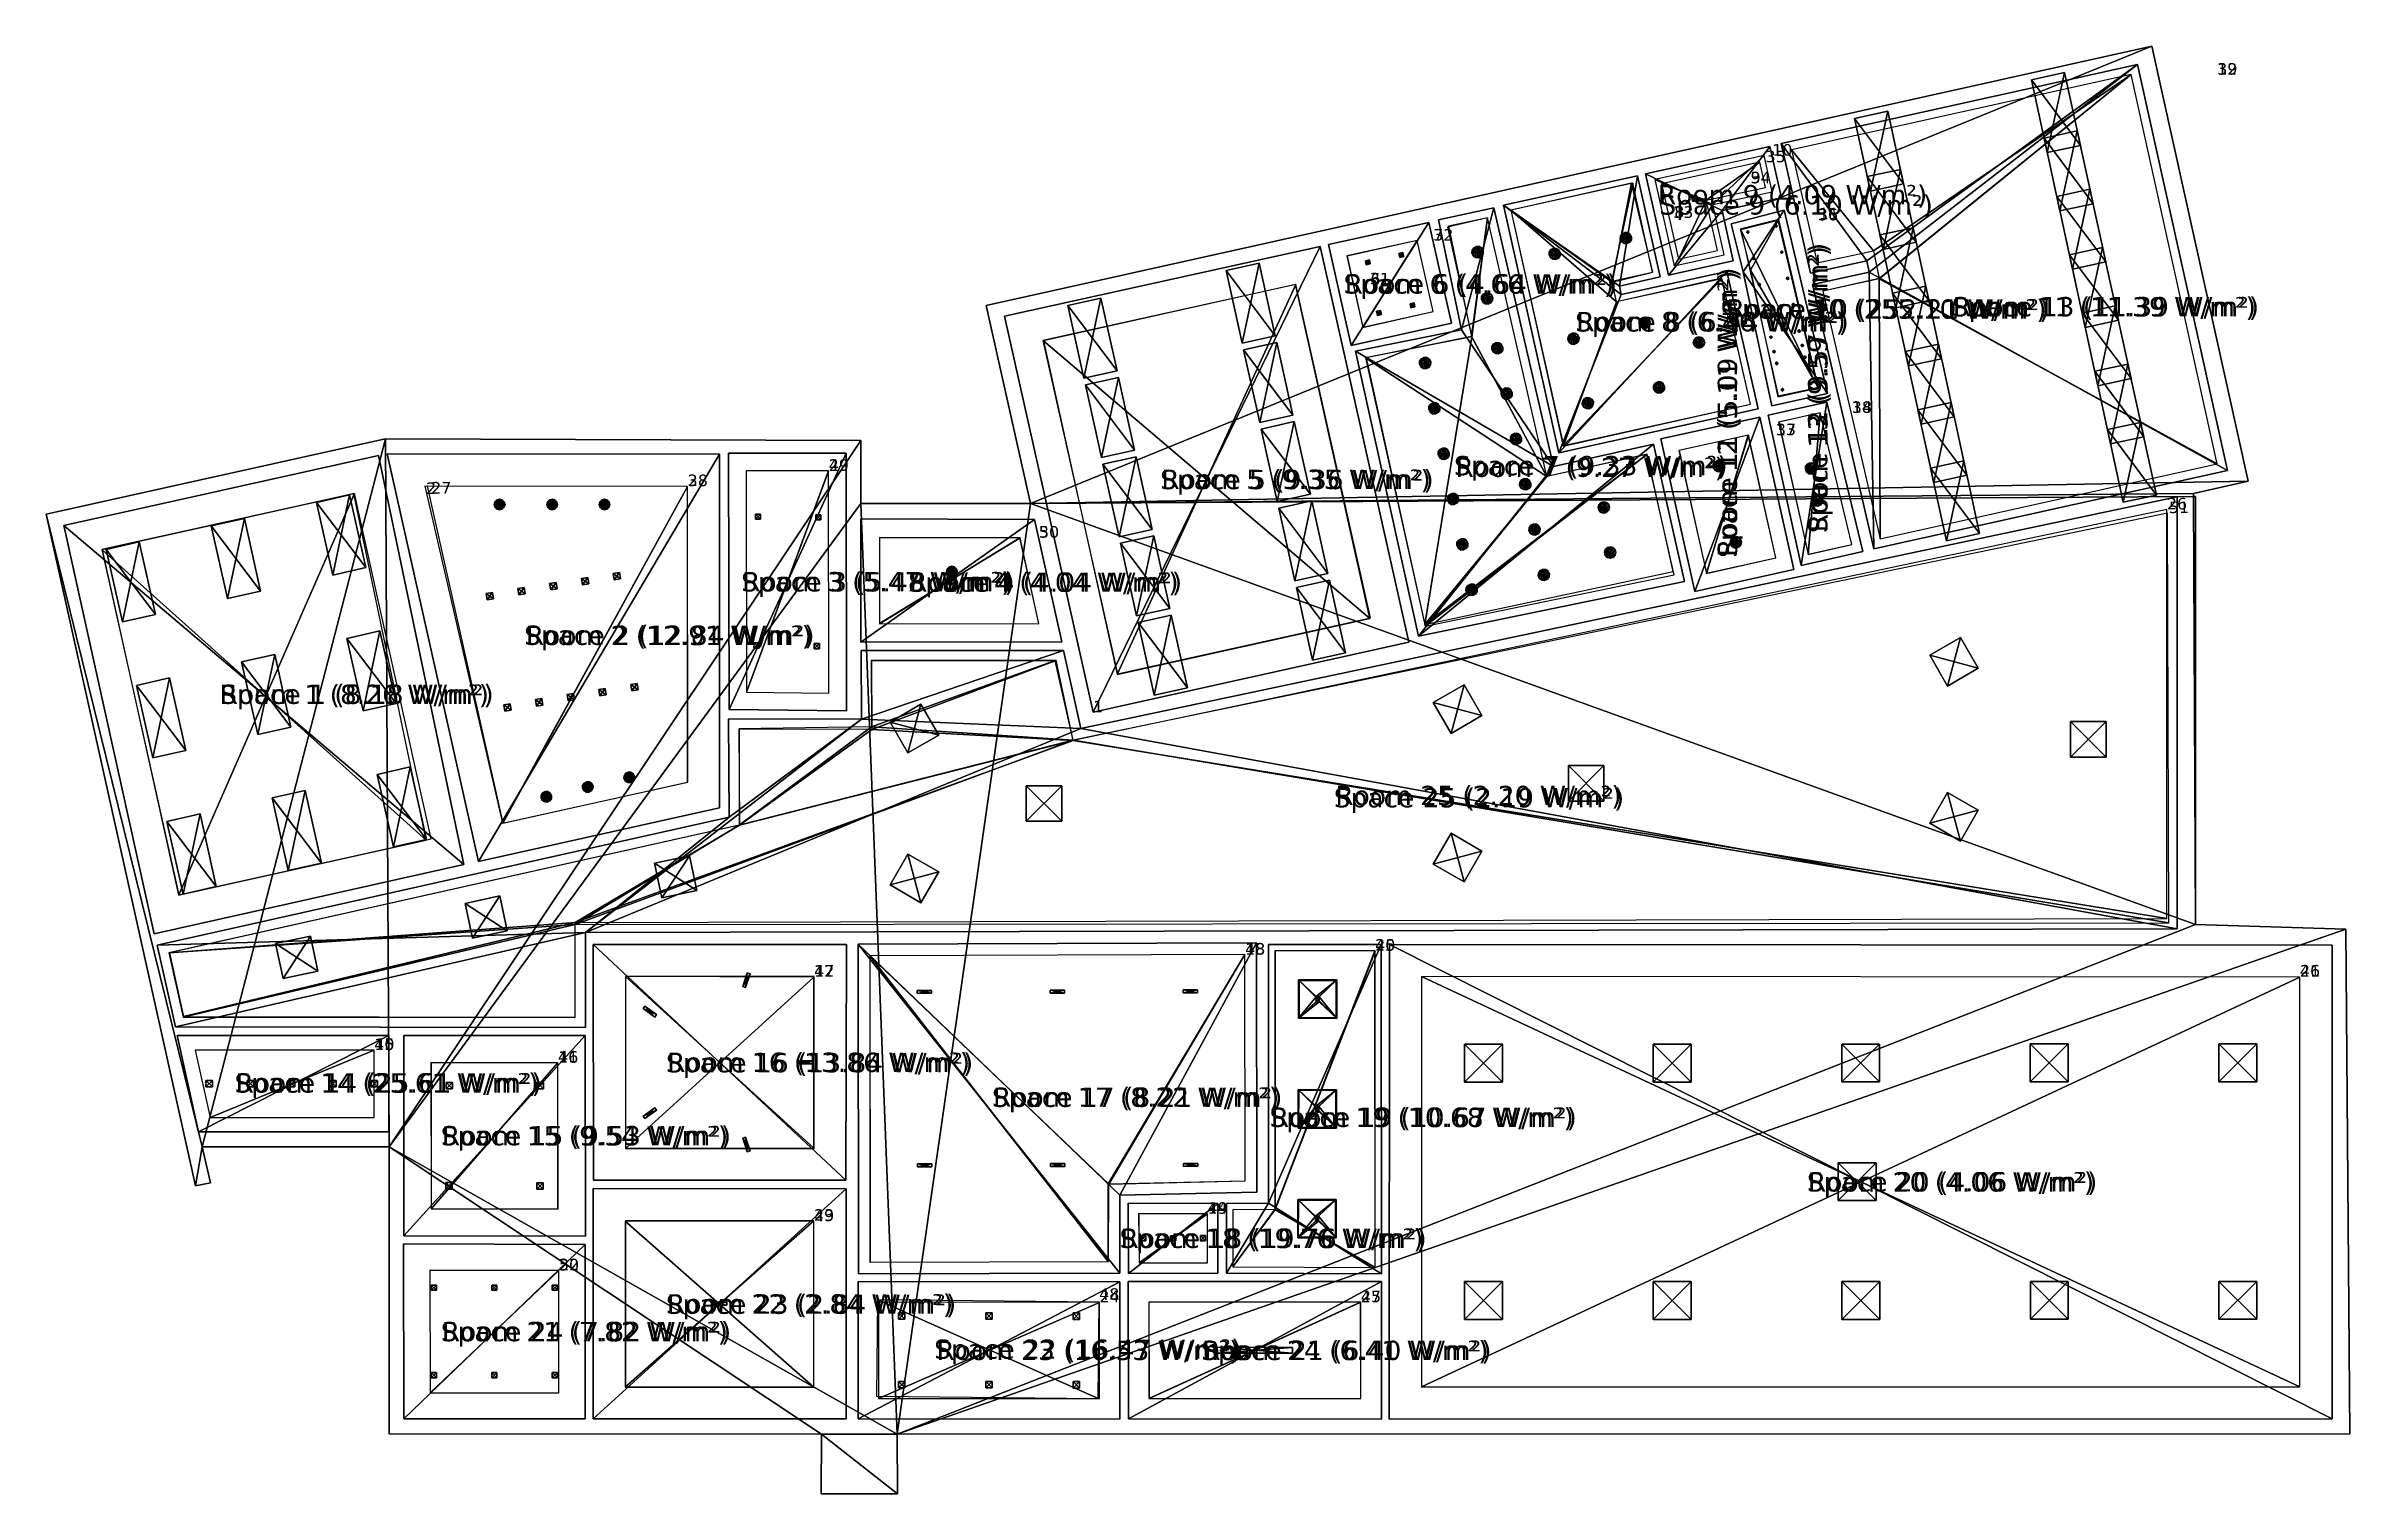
# Model space of a CAD drawing. Header units: inches. Extents: x 0 to 35.8, y -15.2 to 7.3.
import ezdxf

# ---------------------------------------------------------------- set-up
doc = ezdxf.new("R2010")
doc.units = ezdxf.units.IN
doc.header["$MEASUREMENT"] = 0
for name, color, linetype, true_color in [('DLX_BLD0_CALC', 3, 'Continuous', 0x00ff00), ('DLX_BLD0_CONT', 7, 'Continuous', 0x969696), ('DLX_BLD0_DESC', 7, 'Continuous', 0x969696), ('DLX_BLD0_LUM', 7, 'Continuous', 0xffd400), ('DLX_BLD0_RESKEY_IDX', 7, 'Continuous', 0x707070)]:
    doc.layers.add(name, color=color, linetype=linetype, true_color=true_color)
doc.styles.add('TableTextStyle', font='')
doc.styles.get('TableTextStyle').set_extended_font_data('VERDANA.TTF')

msp = doc.modelspace()

# ---------------------------------------------------------------- texts
at = {"layer": 'DLX_BLD0_DESC', "style": 'TableTextStyle'}
for s, p in [('Room 9 (4.09 W/m²)', (25.078, 4.823)), ('Space 9 (6.10 W/m²)', (25.102, 4.664)), ('Space 6 (4.64 W/m²)', (20.188, 3.435)), ('Room 6 (4.66 W/m²)', (20.205, 3.434)), ('Space 10 (252.21 W/m²)', (26.128, 3.045)), ('Room 10 (255.10 W/m²)', (26.148, 3.044)), ('Space 13 (11.39 W/m²)', (29.653, 3.08)), ('Room 11 (11.39 W/m²)', (29.668, 3.079)), ('Space 8 (6.44 W/m²)', (23.793, 2.844)), ('Room 8 (6.46 W/m²)', (23.809, 2.848)), ('Space 7 (9.33 W/m²)', (21.907, 0.607)), ('Room 7 (9.27 W/m²)', (21.929, 0.582)), ('Space 5 (9.36 W/m²)', (17.334, 0.391)), ('Room 5 (9.35 W/m²)', (17.352, 0.395)), ('Space 3 (5.48 W/m²)', (10.814, -1.201)), ('Room 3 (5.47 W/m²)', (10.829, -1.199)), ('Space 4 (4.04 W/m²)', (13.42, -1.206)), ('Room 4 (4.04 W/m²)', (13.429, -1.206)), ('Space 2 (12.84 W/m²)', (7.438, -2.032)), ('Room 2 (12.91 W/m²)', (7.463, -2.035)), ('Space 1 (8.18 W/m²)', (2.708, -2.95)), ('Room 1 (8.26 W/m²)', (2.699, -2.951)), ('Space 25 (2.19 W/m²)', (20.036, -4.56)), ('Room 25 (2.20 W/m²)', (20.06, -4.525)), ('Space 16 (13.84 W/m²)', (9.646, -8.684)), ('Room 16 (13.86 W/m²)', (9.661, -8.677)), ('Space 14 (25.61 W/m²)', (2.932, -8.998)), ('Room 14 (25.61 W/m²)', (2.947, -8.998)), ('Space 17 (8.21 W/m²)', (14.718, -9.221)), ('Room 17 (8.22 W/m²)', (14.733, -9.22)), ('Space 19 (10.67 W/m²)', (19.037, -9.533)), ('Room 19 (10.68 W/m²)', (19.054, -9.533)), ('Space 15 (9.53 W/m²)', (6.14, -9.819)), ('Room 15 (9.54 W/m²)', (6.158, -9.821)), ('Space 20 (4.06 W/m²)', (27.399, -10.537)), ('Room 20 (4.06 W/m²)', (27.413, -10.538)), ('Space 18 (19.76 W/m²)', (16.702, -11.416)), ('Room 18 (19.76 W/m²)', (16.716, -11.416)), ('Space 23 (2.84 W/m²)', (9.643, -12.441)), ('Room 22 (2.84 W/m²)', (9.659, -12.436)), ('Space 24 (7.82 W/m²)', (6.141, -12.867)), ('Room 21 (7.82 W/m²)', (6.155, -12.867)), ('Space 22 (16.47 W/m²)', (13.818, -13.141)), ('Room 23 (16.53 W/m²)', (13.852, -13.16)), ('Space 21 (6.40 W/m²)', (17.972, -13.16)), ('Room 24 (6.41 W/m²)', (17.989, -13.159))]:
    msp.add_text(s, height=0.3, dxfattribs=at).set_placement(p)
for s, p in [('Space 12 (9.57 W/m²)', (27.715, -0.295)), ('Room 13 (9.59 W/m²)', (27.719, -0.282)), ('Room 12 (5.11 W/m²)', (26.311, -0.665)), ('Space 11 (5.09 W/m²)', (26.311, -0.679))]:
    msp.add_text(s, height=0.3, rotation=90, dxfattribs=at).set_placement(p)
at = {"layer": 'DLX_BLD0_RESKEY_IDX', "style": 'TableTextStyle'}
for s, p in [('39', (33.783, 6.841, 0.8)), ('12', (33.783, 6.841, 0.8)), ('10', (26.859, 5.581, 0.8)), ('35', (26.755, 5.478, 0.8)), ('9', (26.522, 5.151, 0.8)), ('34', (26.52, 5.15, 0.8)), ('33', (25.318, 4.612, 0.8)), ('8', (25.334, 4.615, 0.8)), ('36', (27.568, 4.574, 0.8)), ('11', (27.581, 4.589, 0.8)), ('32', (21.584, 4.259, 0.8)), ('7', (21.584, 4.258, 0.8)), ('31', (20.596, 3.577, 0.8)), ('6', (20.607, 3.574, 0.8)), ('38', (28.096, 1.578, 0.8)), ('14', (28.097, 1.579, 0.8)), ('37', (26.916, 1.23, 0.8)), ('13', (26.913, 1.23, 0.8)), ('4', (12.178, 0.677, 0.8)), ('29', (12.178, 0.676, 0.8)), ('2', (5.912, 0.316, 0.8)), ('27', (5.992, 0.323, 0.8)), ('3', (9.981, 0.438, 0.8)), ('28', (9.984, 0.438, 0.8)), ('26', (33, 0.076, 0.8)), ('51', (33.031, 0.019, 0.8)), ('5', (15.446, -0.362, 0.8)), ('30', (15.449, -0.364, 0.8)), ('1', (16.292, -3.08)), ('43', (18.658, -6.851, 0.8)), ('18', (18.657, -6.852, 0.8)), ('45', (20.68, -6.792, 0.8)), ('20', (20.68, -6.791, 0.8)), ('42', (11.951, -7.194, 0.8)), ('17', (11.95, -7.193, 0.8)), ('46', (35.07, -7.193, 0.8)), ('21', (35.07, -7.193, 0.8)), ('40', (5.107, -8.336, 0.8)), ('15', (5.107, -8.336, 0.8)), ('41', (7.965, -8.528, 0.8)), ('16', (7.968, -8.534, 0.8)), ('44', (18.071, -10.884, 0.8)), ('19', (18.072, -10.884, 0.8)), ('49', (11.948, -11, 0.8)), ('23', (11.948, -10.993, 0.8)), ('22', (7.981, -11.763, 0.8)), ('50', (7.98, -11.766, 0.8)), ('48', (16.386, -12.224, 0.8)), ('24', (16.39, -12.261, 0.8)), ('47', (20.457, -12.261, 0.8)), ('25', (20.458, -12.26, 0.8))]:
    msp.add_text(s, height=0.18, dxfattribs=at).set_placement(p)

# ---------------------------------------------------------------- blocks, each defined once
blk = doc.blocks.new('1665_2_0')
mesh = blk.add_polyface()
corners = [(0.579, 0.264, -0.1), (0.579, -0.264), (0.579, -0.264, -0.1), (0.579, -0.264), (0.579, 0.264, -0.1), (0.579, 0.264), (0.579, -0.264, -0.1), (-0.579, -0.264), (-0.579, -0.264, -0.1), (-0.579, -0.264), (0.579, -0.264, -0.1), (0.579, -0.264), (-0.579, -0.264, -0.1), (-0.579, 0.264), (-0.579, 0.264, -0.1), (-0.579, 0.264), (-0.579, -0.264, -0.1), (-0.579, -0.264), (-0.579, 0.264, -0.1), (0.579, 0.264), (0.579, 0.264, -0.1), (0.579, 0.264), (-0.579, 0.264, -0.1), (-0.579, 0.264), (0.579, 0.264), (-0.579, -0.264), (0.579, -0.264), (-0.579, -0.264), (0.579, 0.264), (-0.579, 0.264)]
mesh.append_faces([[corners[k] for k in face] for face in [(0, 1, 2), (3, 4, 5), (6, 7, 8), (9, 10, 11), (12, 13, 14), (15, 16, 17), (18, 19, 20), (21, 22, 23), (24, 25, 26), (27, 28, 29)]])
blk = doc.blocks.new('1665_2_1')
mesh = blk.add_polyface()
corners = [(-0.579, 0.264, -0.1), (0.579, -0.264, -0.1), (-0.579, -0.264, -0.1), (0.579, -0.264, -0.1), (-0.579, 0.264, -0.1), (0.579, 0.264, -0.1)]
mesh.append_faces([[corners[k] for k in face] for face in [(0, 1, 2), (3, 4, 5)]])
blk = doc.blocks.new('1822_2_0')
mesh = blk.add_polyface()
corners = [(0.032, 0.032), (-0.032, -0.032), (0.032, -0.032), (-0.032, -0.032), (0.032, 0.032), (-0.032, 0.032), (-0.032, 0.032, -0.001), (0.032, -0.032, -0.001), (-0.032, -0.032, -0.001), (0.032, -0.032, -0.001), (-0.032, 0.032, -0.001), (0.032, 0.032, -0.001)]
mesh.append_faces([[corners[k] for k in face] for face in [(0, 1, 2), (3, 4, 5), (6, 7, 8), (9, 10, 11)]])
blk = doc.blocks.new('1822_2_1')
mesh = blk.add_polyface()
corners = [(0.032, 0.032, -0.001), (0.032, -0.032), (0.032, -0.032, -0.001), (0.032, -0.032), (0.032, 0.032, -0.001), (0.032, 0.032), (0.032, -0.032, -0.001), (-0.032, -0.032), (-0.032, -0.032, -0.001), (-0.032, -0.032), (0.032, -0.032, -0.001), (0.032, -0.032), (-0.032, -0.032, -0.001), (-0.032, 0.032), (-0.032, 0.032, -0.001), (-0.032, 0.032), (-0.032, -0.032, -0.001), (-0.032, -0.032), (-0.032, 0.032, -0.001), (0.032, 0.032), (0.032, 0.032, -0.001), (0.032, 0.032), (-0.032, 0.032, -0.001), (-0.032, 0.032)]
mesh.append_faces([[corners[k] for k in face] for face in [(0, 1, 2), (3, 4, 5), (6, 7, 8), (9, 10, 11), (12, 13, 14), (15, 16, 17), (18, 19, 20), (21, 22, 23)]])
blk = doc.blocks.new('2638_2_0')
mesh = blk.add_polyface()
corners = [(0.04, 0.04, -0.002), (0.04, -0.04), (0.04, -0.04, -0.002), (0.04, -0.04), (0.04, 0.04, -0.002), (0.04, 0.04), (0.04, -0.04, -0.002), (-0.04, -0.04), (-0.04, -0.04, -0.002), (-0.04, -0.04), (0.04, -0.04, -0.002), (0.04, -0.04), (-0.04, -0.04, -0.002), (-0.04, 0.04), (-0.04, 0.04, -0.002), (-0.04, 0.04), (-0.04, -0.04, -0.002), (-0.04, -0.04), (-0.04, 0.04, -0.002), (0.04, 0.04), (0.04, 0.04, -0.002), (0.04, 0.04), (-0.04, 0.04, -0.002), (-0.04, 0.04), (0.04, 0.04), (-0.04, -0.04), (0.04, -0.04), (-0.04, -0.04), (0.04, 0.04), (-0.04, 0.04), (-0.04, 0.04, -0.002), (0.04, -0.04, -0.002), (-0.04, -0.04, -0.002), (0.04, -0.04, -0.002), (-0.04, 0.04, -0.002), (0.04, 0.04, -0.002)]
mesh.append_faces([[corners[k] for k in face] for face in [(0, 1, 2), (3, 4, 5), (6, 7, 8), (9, 10, 11), (12, 13, 14), (15, 16, 17), (18, 19, 20), (21, 22, 23), (24, 25, 26), (27, 28, 29), (30, 31, 32), (33, 34, 35)]])
blk = doc.blocks.new('2835_2_0')
mesh = blk.add_polyface()
corners = [(0.009, -0.015, -0.097), (0, -0.018), (0, -0.018, -0.097), (0, -0.018), (0.009, -0.015, -0.097), (0.009, -0.015), (0, -0.018, -0.097), (-0.009, -0.015), (-0.009, -0.015, -0.097), (-0.009, -0.015), (0, -0.018, -0.097), (0, -0.018), (-0.009, -0.015, -0.097), (-0.015, -0.009), (-0.015, -0.009, -0.097), (-0.015, -0.009), (-0.009, -0.015, -0.097), (-0.009, -0.015), (-0.015, -0.009, -0.097), (-0.018, 0), (-0.018, 0, -0.097), (-0.018, 0), (-0.015, -0.009, -0.097), (-0.015, -0.009), (-0.018, 0, -0.097), (-0.015, 0.009), (-0.015, 0.009, -0.097), (-0.015, 0.009), (-0.018, 0, -0.097), (-0.018, 0), (-0.015, 0.009, -0.097), (-0.009, 0.015), (-0.009, 0.015, -0.097), (-0.009, 0.015), (-0.015, 0.009, -0.097), (-0.015, 0.009), (-0.009, 0.015, -0.097), (0, 0.018), (0, 0.018, -0.097), (0, 0.018), (-0.009, 0.015, -0.097), (-0.009, 0.015), (0, 0.018, -0.097), (0.009, 0.015), (0.009, 0.015, -0.097), (0.009, 0.015), (0, 0.018, -0.097), (0, 0.018), (0.009, 0.015, -0.097), (0.015, 0.009), (0.015, 0.009, -0.097), (0.015, 0.009), (0.009, 0.015, -0.097), (0.009, 0.015), (0.015, 0.009, -0.097), (0.018, 0), (0.018, 0, -0.097), (0.018, 0), (0.015, 0.009, -0.097), (0.015, 0.009), (0.018, 0, -0.097), (0.015, -0.009), (0.015, -0.009, -0.097), (0.015, -0.009), (0.018, 0, -0.097), (0.018, 0), (0.015, -0.009, -0.097), (0.009, -0.015), (0.009, -0.015, -0.097), (0.009, -0.015), (0.015, -0.009, -0.097), (0.015, -0.009), (0.018, 0), (-0.015, 0.009), (0.015, -0.009), (0.015, -0.009), (0, -0.018), (0.009, -0.015), (0.015, -0.009), (-0.009, -0.015), (0, -0.018), (0.015, -0.009), (-0.015, -0.009), (-0.009, -0.015), (0.015, -0.009), (-0.018, 0), (-0.015, -0.009), (0.015, -0.009), (-0.015, 0.009), (-0.018, 0), (0.018, 0), (-0.009, 0.015), (-0.015, 0.009), (0.015, 0.009), (-0.009, 0.015), (0.018, 0), (0.009, 0.015), (-0.009, 0.015), (0.015, 0.009), (-0.009, 0.015), (0.009, 0.015), (0, 0.018), (0, -0.018, -0.097), (0, 0.018, -0.097), (0.009, 0.015, -0.097), (0, -0.018, -0.097), (0.015, -0.009, -0.097), (0.009, -0.015, -0.097), (0, -0.018, -0.097), (0.018, 0, -0.097), (0.015, -0.009, -0.097), (0, -0.018, -0.097), (0.015, 0.009, -0.097), (0.018, 0, -0.097), (0, -0.018, -0.097), (0.009, 0.015, -0.097), (0.015, 0.009, -0.097), (0, -0.018, -0.097), (-0.009, 0.015, -0.097), (0, 0.018, -0.097), (-0.009, -0.015, -0.097), (-0.009, 0.015, -0.097), (0, -0.018, -0.097), (-0.015, -0.009, -0.097), (-0.009, 0.015, -0.097), (-0.009, -0.015, -0.097), (-0.015, -0.009, -0.097), (-0.015, 0.009, -0.097), (-0.009, 0.015, -0.097), (-0.015, 0.009, -0.097), (-0.015, -0.009, -0.097), (-0.018, 0, -0.097)]
mesh.append_faces([[corners[k] for k in face] for face in [(0, 1, 2), (3, 4, 5), (6, 7, 8), (9, 10, 11), (12, 13, 14), (15, 16, 17), (18, 19, 20), (21, 22, 23), (24, 25, 26), (27, 28, 29), (30, 31, 32), (33, 34, 35), (36, 37, 38), (39, 40, 41), (42, 43, 44), (45, 46, 47), (48, 49, 50), (51, 52, 53), (54, 55, 56), (57, 58, 59), (60, 61, 62), (63, 64, 65), (66, 67, 68), (69, 70, 71), (72, 73, 74), (75, 76, 77), (78, 79, 80), (81, 82, 83), (84, 85, 86), (87, 88, 89), (90, 91, 92), (93, 94, 95), (96, 97, 98), (99, 100, 101), (102, 103, 104), (105, 106, 107), (108, 109, 110), (111, 112, 113), (114, 115, 116), (117, 118, 119), (120, 121, 122), (123, 124, 125), (126, 127, 128), (129, 130, 131)]])
blk = doc.blocks.new('5852_2_0')
mesh = blk.add_polyface()
corners = [(0.044, -0.076, -0.1), (0, -0.087), (0, -0.087, -0.1), (0, -0.087), (0.044, -0.076, -0.1), (0.044, -0.076), (0, -0.087, -0.1), (-0.044, -0.076), (-0.044, -0.076, -0.1), (-0.044, -0.076), (0, -0.087, -0.1), (0, -0.087), (-0.044, -0.076, -0.1), (-0.076, -0.044), (-0.076, -0.044, -0.1), (-0.076, -0.044), (-0.044, -0.076, -0.1), (-0.044, -0.076), (-0.076, -0.044, -0.1), (-0.087, 0), (-0.087, 0, -0.1), (-0.087, 0), (-0.076, -0.044, -0.1), (-0.076, -0.044), (-0.087, 0, -0.1), (-0.076, 0.044), (-0.076, 0.044, -0.1), (-0.076, 0.044), (-0.087, 0, -0.1), (-0.087, 0), (-0.076, 0.044, -0.1), (-0.044, 0.076), (-0.044, 0.076, -0.1), (-0.044, 0.076), (-0.076, 0.044, -0.1), (-0.076, 0.044), (-0.044, 0.076, -0.1), (0, 0.087), (0, 0.087, -0.1), (0, 0.087), (-0.044, 0.076, -0.1), (-0.044, 0.076), (0, 0.087, -0.1), (0.044, 0.076), (0.044, 0.076, -0.1), (0.044, 0.076), (0, 0.087, -0.1), (0, 0.087), (0.044, 0.076, -0.1), (0.076, 0.044), (0.076, 0.044, -0.1), (0.076, 0.044), (0.044, 0.076, -0.1), (0.044, 0.076), (0.076, 0.044, -0.1), (0.087, 0), (0.087, 0, -0.1), (0.087, 0), (0.076, 0.044, -0.1), (0.076, 0.044), (0.087, 0, -0.1), (0.076, -0.044), (0.076, -0.044, -0.1), (0.076, -0.044), (0.087, 0, -0.1), (0.087, 0), (0.076, -0.044, -0.1), (0.044, -0.076), (0.044, -0.076, -0.1), (0.044, -0.076), (0.076, -0.044, -0.1), (0.076, -0.044), (0.087, 0), (-0.076, 0.044), (-0.087, 0), (0.076, -0.044), (0, -0.087), (0.044, -0.076), (0.076, -0.044), (-0.044, -0.076), (0, -0.087), (0.087, 0), (-0.044, -0.076), (0.076, -0.044), (0.087, 0), (-0.076, -0.044), (-0.044, -0.076), (0.087, 0), (-0.087, 0), (-0.076, -0.044), (0.087, 0), (-0.044, 0.076), (-0.076, 0.044), (0.087, 0), (0, 0.087), (-0.044, 0.076), (0.087, 0), (0.044, 0.076), (0, 0.087), (0.044, 0.076), (0.087, 0), (0.076, 0.044)]
mesh.append_faces([[corners[k] for k in face] for face in [(0, 1, 2), (3, 4, 5), (6, 7, 8), (9, 10, 11), (12, 13, 14), (15, 16, 17), (18, 19, 20), (21, 22, 23), (24, 25, 26), (27, 28, 29), (30, 31, 32), (33, 34, 35), (36, 37, 38), (39, 40, 41), (42, 43, 44), (45, 46, 47), (48, 49, 50), (51, 52, 53), (54, 55, 56), (57, 58, 59), (60, 61, 62), (63, 64, 65), (66, 67, 68), (69, 70, 71), (72, 73, 74), (75, 76, 77), (78, 79, 80), (81, 82, 83), (84, 85, 86), (87, 88, 89), (90, 91, 92), (93, 94, 95), (96, 97, 98), (99, 100, 101)]])
blk = doc.blocks.new('5852_2_1')
mesh = blk.add_polyface()
corners = [(-0.076, -0.044, -0.1), (0.076, 0.044, -0.1), (0.087, 0, -0.1), (0, -0.087, -0.1), (0.076, -0.044, -0.1), (0.044, -0.076, -0.1), (0, -0.087, -0.1), (0.087, 0, -0.1), (0.076, -0.044, -0.1), (-0.044, -0.076, -0.1), (0.087, 0, -0.1), (0, -0.087, -0.1), (-0.076, -0.044, -0.1), (0.087, 0, -0.1), (-0.044, -0.076, -0.1), (-0.076, -0.044, -0.1), (0.044, 0.076, -0.1), (0.076, 0.044, -0.1), (-0.076, -0.044, -0.1), (0, 0.087, -0.1), (0.044, 0.076, -0.1), (-0.076, -0.044, -0.1), (-0.044, 0.076, -0.1), (0, 0.087, -0.1), (-0.076, -0.044, -0.1), (-0.076, 0.044, -0.1), (-0.044, 0.076, -0.1), (-0.076, 0.044, -0.1), (-0.076, -0.044, -0.1), (-0.087, 0, -0.1)]
mesh.append_faces([[corners[k] for k in face] for face in [(0, 1, 2), (3, 4, 5), (6, 7, 8), (9, 10, 11), (12, 13, 14), (15, 16, 17), (18, 19, 20), (21, 22, 23), (24, 25, 26), (27, 28, 29)]])
blk = doc.blocks.new('8636_2_0')
mesh = blk.add_polyface()
corners = [(0.295, 0.295, -0.1), (0.295, -0.295), (0.295, -0.295, -0.1), (0.295, -0.295), (0.295, 0.295, -0.1), (0.295, 0.295), (0.295, -0.295, -0.1), (-0.295, -0.295), (-0.295, -0.295, -0.1), (-0.295, -0.295), (0.295, -0.295, -0.1), (0.295, -0.295), (-0.295, -0.295, -0.1), (-0.295, 0.295), (-0.295, 0.295, -0.1), (-0.295, 0.295), (-0.295, -0.295, -0.1), (-0.295, -0.295), (-0.295, 0.295, -0.1), (0.295, 0.295), (0.295, 0.295, -0.1), (0.295, 0.295), (-0.295, 0.295, -0.1), (-0.295, 0.295), (0.295, 0.295), (-0.295, -0.295), (0.295, -0.295), (-0.295, -0.295), (0.295, 0.295), (-0.295, 0.295)]
mesh.append_faces([[corners[k] for k in face] for face in [(0, 1, 2), (3, 4, 5), (6, 7, 8), (9, 10, 11), (12, 13, 14), (15, 16, 17), (18, 19, 20), (21, 22, 23), (24, 25, 26), (27, 28, 29)]])
blk = doc.blocks.new('8636_2_1')
mesh = blk.add_polyface()
corners = [(-0.295, 0.295, -0.1), (0.295, -0.295, -0.1), (-0.295, -0.295, -0.1), (0.295, -0.295, -0.1), (-0.295, 0.295, -0.1), (0.295, 0.295, -0.1)]
mesh.append_faces([[corners[k] for k in face] for face in [(0, 1, 2), (3, 4, 5)]])
blk = doc.blocks.new('5909_2_0')
mesh = blk.add_polyface()
corners = [(0.073, -0.042), (0.084, 0, -0.128), (0.084, 0), (0.084, 0, -0.128), (0.073, -0.042), (0.073, -0.042, -0.128), (0.084, 0), (0.073, 0.042, -0.128), (0.073, 0.042), (0.073, 0.042, -0.128), (0.084, 0), (0.084, 0, -0.128), (0.073, 0.042), (0.042, 0.073, -0.128), (0.042, 0.073), (0.042, 0.073, -0.128), (0.073, 0.042), (0.073, 0.042, -0.128), (0.042, 0.073), (0, 0.084, -0.128), (0, 0.084), (0, 0.084, -0.128), (0.042, 0.073), (0.042, 0.073, -0.128), (0, 0.084), (-0.042, 0.073, -0.128), (-0.042, 0.073), (-0.042, 0.073, -0.128), (0, 0.084), (0, 0.084, -0.128), (-0.042, 0.073), (-0.073, 0.042, -0.128), (-0.073, 0.042), (-0.073, 0.042, -0.128), (-0.042, 0.073), (-0.042, 0.073, -0.128), (-0.073, 0.042), (-0.084, 0, -0.128), (-0.084, 0), (-0.084, 0, -0.128), (-0.073, 0.042), (-0.073, 0.042, -0.128), (-0.084, 0), (-0.073, -0.042, -0.128), (-0.073, -0.042), (-0.073, -0.042, -0.128), (-0.084, 0), (-0.084, 0, -0.128), (-0.073, -0.042), (-0.042, -0.073, -0.128), (-0.042, -0.073), (-0.042, -0.073, -0.128), (-0.073, -0.042), (-0.073, -0.042, -0.128), (-0.042, -0.073), (0, -0.084, -0.128), (0, -0.084), (0, -0.084, -0.128), (-0.042, -0.073), (-0.042, -0.073, -0.128), (0, -0.084), (0.042, -0.073, -0.128), (0.042, -0.073), (0.042, -0.073, -0.128), (0, -0.084), (0, -0.084, -0.128), (0.042, -0.073), (0.073, -0.042, -0.128), (0.073, -0.042), (0.073, -0.042, -0.128), (0.042, -0.073), (0.042, -0.073, -0.128), (0.04, -0.023, -0.128), (0.084, 0, -0.128), (0.073, -0.042, -0.128), (0.042, -0.073, -0.128), (0.04, -0.023, -0.128), (0.073, -0.042, -0.128), (0.042, -0.073, -0.128), (0.023, -0.04, -0.128), (0.04, -0.023, -0.128), (0.046, 0, -0.128), (0.084, 0, -0.128), (0.04, -0.023, -0.128), (0, -0.084, -0.128), (0.023, -0.04, -0.128), (0.042, -0.073, -0.128), (0, -0.084, -0.128), (0, -0.046, -0.128), (0.023, -0.04, -0.128), (0.046, 0, -0.128), (0.073, 0.042, -0.128), (0.084, 0, -0.128), (0.04, 0.023, -0.128), (0.073, 0.042, -0.128), (0.046, 0, -0.128), (0.04, 0.023, -0.128), (0.042, 0.073, -0.128), (0.073, 0.042, -0.128), (0.023, 0.04, -0.128), (0.042, 0.073, -0.128), (0.04, 0.023, -0.128), (0.023, 0.04, -0.128), (0, 0.084, -0.128), (0.042, 0.073, -0.128), (0, 0.046, -0.128), (0, 0.084, -0.128), (0.023, 0.04, -0.128), (0, 0.046, -0.128), (-0.042, 0.073, -0.128), (0, 0.084, -0.128), (-0.023, 0.04, -0.128), (-0.042, 0.073, -0.128), (0, 0.046, -0.128), (-0.023, 0.04, -0.128), (-0.073, 0.042, -0.128), (-0.042, 0.073, -0.128), (-0.04, 0.023, -0.128), (-0.073, 0.042, -0.128), (-0.023, 0.04, -0.128), (-0.04, 0.023, -0.128), (-0.084, 0, -0.128), (-0.073, 0.042, -0.128), (-0.046, 0, -0.128), (-0.084, 0, -0.128), (-0.04, 0.023, -0.128), (-0.046, 0, -0.128), (-0.073, -0.042, -0.128), (-0.084, 0, -0.128), (-0.04, -0.023, -0.128), (-0.073, -0.042, -0.128), (-0.046, 0, -0.128), (-0.04, -0.023, -0.128), (-0.042, -0.073, -0.128), (-0.073, -0.042, -0.128), (-0.023, -0.04, -0.128), (-0.042, -0.073, -0.128), (-0.04, -0.023, -0.128), (-0.023, -0.04, -0.128), (0, -0.084, -0.128), (-0.042, -0.073, -0.128), (0, -0.084, -0.128), (-0.023, -0.04, -0.128), (0, -0.046, -0.128), (-0.042, 0.073), (0.042, -0.073), (0.073, -0.042), (-0.042, 0.073), (0.042, 0.073), (0, 0.084), (-0.042, 0.073), (0.073, 0.042), (0.042, 0.073), (-0.042, 0.073), (0.084, 0), (0.073, 0.042), (-0.042, 0.073), (0.073, -0.042), (0.084, 0), (-0.073, 0.042), (0.042, -0.073), (-0.042, 0.073), (-0.084, 0), (0.042, -0.073), (-0.073, 0.042), (-0.073, -0.042), (0.042, -0.073), (-0.084, 0), (-0.042, -0.073), (0.042, -0.073), (-0.073, -0.042), (0.042, -0.073), (-0.042, -0.073), (0, -0.084)]
mesh.append_faces([[corners[k] for k in face] for face in [(0, 1, 2), (3, 4, 5), (6, 7, 8), (9, 10, 11), (12, 13, 14), (15, 16, 17), (18, 19, 20), (21, 22, 23), (24, 25, 26), (27, 28, 29), (30, 31, 32), (33, 34, 35), (36, 37, 38), (39, 40, 41), (42, 43, 44), (45, 46, 47), (48, 49, 50), (51, 52, 53), (54, 55, 56), (57, 58, 59), (60, 61, 62), (63, 64, 65), (66, 67, 68), (69, 70, 71), (72, 73, 74), (75, 76, 77), (78, 79, 80), (81, 82, 83), (84, 85, 86), (87, 88, 89), (90, 91, 92), (93, 94, 95), (96, 97, 98), (99, 100, 101), (102, 103, 104), (105, 106, 107), (108, 109, 110), (111, 112, 113), (114, 115, 116), (117, 118, 119), (120, 121, 122), (123, 124, 125), (126, 127, 128), (129, 130, 131), (132, 133, 134), (135, 136, 137), (138, 139, 140), (141, 142, 143), (144, 145, 146), (147, 148, 149), (150, 151, 152), (153, 154, 155), (156, 157, 158), (159, 160, 161), (162, 163, 164), (165, 166, 167), (168, 169, 170), (171, 172, 173)]])
blk = doc.blocks.new('5909_2_1')
mesh = blk.add_polyface()
corners = [(0.023, 0.04, -0.128), (0, -0.046, -0.128), (-0.023, -0.04, -0.128), (0.023, 0.04, -0.128), (-0.023, 0.04, -0.128), (0, 0.046, -0.128), (0.023, 0.04, -0.128), (-0.04, 0.023, -0.128), (-0.023, 0.04, -0.128), (0.023, 0.04, -0.128), (-0.046, 0, -0.128), (-0.04, 0.023, -0.128), (0.023, 0.04, -0.128), (-0.04, -0.023, -0.128), (-0.046, 0, -0.128), (0.023, 0.04, -0.128), (-0.023, -0.04, -0.128), (-0.04, -0.023, -0.128), (0.04, 0.023, -0.128), (0, -0.046, -0.128), (0.023, 0.04, -0.128), (0.046, 0, -0.128), (0, -0.046, -0.128), (0.04, 0.023, -0.128), (0.04, -0.023, -0.128), (0, -0.046, -0.128), (0.046, 0, -0.128), (0, -0.046, -0.128), (0.04, -0.023, -0.128), (0.023, -0.04, -0.128)]
mesh.append_faces([[corners[k] for k in face] for face in [(0, 1, 2), (3, 4, 5), (6, 7, 8), (9, 10, 11), (12, 13, 14), (15, 16, 17), (18, 19, 20), (21, 22, 23), (24, 25, 26), (27, 28, 29)]])
blk = doc.blocks.new('8167_2_0')
mesh = blk.add_polyface()
corners = [(0.05, 0.05, -0.1), (0.05, -0.05), (0.05, -0.05, -0.1), (0.05, -0.05), (0.05, 0.05, -0.1), (0.05, 0.05), (0.05, -0.05, -0.1), (-0.05, -0.05), (-0.05, -0.05, -0.1), (-0.05, -0.05), (0.05, -0.05, -0.1), (0.05, -0.05), (-0.05, -0.05, -0.1), (-0.05, 0.05), (-0.05, 0.05, -0.1), (-0.05, 0.05), (-0.05, -0.05, -0.1), (-0.05, -0.05), (-0.05, 0.05, -0.1), (0.05, 0.05), (0.05, 0.05, -0.1), (0.05, 0.05), (-0.05, 0.05, -0.1), (-0.05, 0.05), (0.05, 0.05), (-0.05, -0.05), (0.05, -0.05), (-0.05, -0.05), (0.05, 0.05), (-0.05, 0.05), (-0.05, 0.05, -0.1), (0.05, -0.05, -0.1), (-0.05, -0.05, -0.1), (0.05, -0.05, -0.1), (-0.05, 0.05, -0.1), (0.05, 0.05, -0.1)]
mesh.append_faces([[corners[k] for k in face] for face in [(0, 1, 2), (3, 4, 5), (6, 7, 8), (9, 10, 11), (12, 13, 14), (15, 16, 17), (18, 19, 20), (21, 22, 23), (24, 25, 26), (27, 28, 29), (30, 31, 32), (33, 34, 35)]])
blk = doc.blocks.new('9004_1_0')
mesh = blk.add_polyface()
corners = [(-0.025, -0.03, 0.029), (-0.025, -0.028, 0.027), (-0.025, -0.03, 0.026), (-0.025, -0.027, 0.03), (-0.025, -0.025, 0.028), (-0.025, -0.028, 0.027), (-0.025, 0.024, 0.03), (-0.025, 0.023, 0.028), (-0.025, -0.023, 0.028), (-0.025, 0.039, 0.02), (-0.025, 0.037, 0.018), (-0.025, 0.035, 0.021), (-0.025, 0.04), (-0.025, 0.037, 0.013), (-0.025, 0.04, 0.015), (-0.025, 0.04), (-0.025, 0.037), (-0.025, 0.037, 0.013), (-0.025, 0.039, 0.018), (-0.025, 0.037, 0.016), (-0.025, 0.037, 0.018), (-0.025, 0.04, 0.015), (-0.025, 0.037, 0.013), (-0.025, 0.037, 0.016), (-0.025, 0.037, 0.023), (-0.025, 0.035, 0.021), (-0.025, 0.034, 0.023), (-0.025, 0.039, 0.018), (-0.025, 0.04, 0.015), (-0.025, 0.037, 0.016), (-0.025, 0.036, 0.025), (-0.025, 0.034, 0.023), (-0.025, 0.032, 0.024), (-0.025, 0.039, 0.02), (-0.025, 0.039, 0.018), (-0.025, 0.037, 0.018), (-0.025, 0.032, 0.028), (-0.025, 0.032, 0.024), (-0.025, 0.03, 0.026), (-0.025, 0.037, 0.023), (-0.025, 0.039, 0.02), (-0.025, 0.035, 0.021), (-0.025, 0.03, 0.029), (-0.025, 0.03, 0.026), (-0.025, 0.028, 0.027), (-0.025, 0.036, 0.025), (-0.025, 0.037, 0.023), (-0.025, 0.034, 0.023), (-0.025, 0.027, 0.03), (-0.025, 0.028, 0.027), (-0.025, 0.025, 0.028), (-0.025, 0.034, 0.026), (-0.025, 0.036, 0.025), (-0.025, 0.032, 0.024), (-0.025, 0.024, 0.03), (-0.025, 0.025, 0.028), (-0.025, 0.023, 0.028), (-0.025, 0.032, 0.028), (-0.025, 0.034, 0.026), (-0.025, 0.032, 0.024), (-0.025, 0.03, 0.029), (-0.025, 0.032, 0.028), (-0.025, 0.03, 0.026), (-0.025, 0.027, 0.03), (-0.025, 0.03, 0.029), (-0.025, 0.028, 0.027), (-0.025, 0.024, 0.03), (-0.025, 0.027, 0.03), (-0.025, 0.025, 0.028), (-0.025, -0.024, 0.03), (-0.025, -0.023, 0.028), (-0.025, -0.025, 0.028), (-0.025, -0.024, 0.03), (-0.025, 0.024, 0.03), (-0.025, -0.023, 0.028), (-0.025, -0.032, 0.028), (-0.025, -0.03, 0.026), (-0.025, -0.032, 0.024), (-0.025, -0.027, 0.03), (-0.025, -0.024, 0.03), (-0.025, -0.025, 0.028), (-0.025, -0.034, 0.026), (-0.025, -0.032, 0.024), (-0.025, -0.034, 0.023), (-0.025, -0.03, 0.029), (-0.025, -0.027, 0.03), (-0.025, -0.028, 0.027), (-0.025, -0.032, 0.028), (-0.025, -0.03, 0.029), (-0.025, -0.03, 0.026), (-0.025, -0.038, 0.023), (-0.025, -0.034, 0.023), (-0.025, -0.035, 0.021), (-0.025, -0.034, 0.026), (-0.025, -0.032, 0.028), (-0.025, -0.032, 0.024), (-0.025, -0.039, 0.02), (-0.025, -0.035, 0.021), (-0.025, -0.037, 0.018), (-0.025, -0.036, 0.025), (-0.025, -0.034, 0.026), (-0.025, -0.034, 0.023), (-0.025, -0.039, 0.018), (-0.025, -0.037, 0.018), (-0.025, -0.037, 0.016), (-0.025, -0.038, 0.023), (-0.025, -0.036, 0.025), (-0.025, -0.034, 0.023), (-0.025, -0.04, 0.015), (-0.025, -0.037, 0.016), (-0.025, -0.038, 0.013), (-0.025, -0.039, 0.02), (-0.025, -0.038, 0.023), (-0.025, -0.035, 0.021), (-0.025, -0.039, 0.018), (-0.025, -0.037, 0.016), (-0.025, -0.04, 0.015), (-0.025, -0.039, 0.018), (-0.025, -0.039, 0.02), (-0.025, -0.037, 0.018), (-0.025, -0.04), (-0.025, -0.04, 0.015), (-0.025, -0.038, 0.013), (-0.025, -0.038), (-0.025, -0.04), (-0.025, -0.038, 0.013), (0.025, -0.04, 0.015), (-0.025, -0.04), (0.025, -0.04), (-0.025, -0.04, 0.015), (-0.025, -0.04), (0.025, -0.04, 0.015), (0.025, -0.039, 0.018), (-0.025, -0.04, 0.015), (0.025, -0.04, 0.015), (-0.025, -0.039, 0.018), (-0.025, -0.04, 0.015), (0.025, -0.039, 0.018), (-0.025, -0.039, 0.02), (0.025, -0.039, 0.018), (0.025, -0.039, 0.02), (-0.025, -0.038, 0.023), (0.025, -0.039, 0.02), (0.025, -0.038, 0.023), (-0.025, -0.036, 0.025), (0.025, -0.038, 0.023), (0.025, -0.036, 0.025), (-0.025, -0.034, 0.026), (0.025, -0.036, 0.025), (0.025, -0.034, 0.026), (-0.025, -0.032, 0.028), (0.025, -0.034, 0.026), (0.025, -0.032, 0.028), (-0.025, -0.03, 0.029), (0.025, -0.032, 0.028), (0.025, -0.03, 0.029), (-0.025, -0.027, 0.03), (0.025, -0.03, 0.029), (0.025, -0.027, 0.03), (-0.025, -0.024, 0.03), (0.025, -0.027, 0.03), (0.025, -0.024, 0.03), (-0.025, -0.027, 0.03), (0.025, -0.027, 0.03), (-0.025, -0.024, 0.03), (-0.025, -0.03, 0.029), (0.025, -0.03, 0.029), (-0.025, -0.027, 0.03), (-0.025, -0.032, 0.028), (0.025, -0.032, 0.028), (-0.025, -0.03, 0.029), (-0.025, -0.034, 0.026), (0.025, -0.034, 0.026), (-0.025, -0.032, 0.028), (-0.025, -0.036, 0.025), (0.025, -0.036, 0.025), (-0.025, -0.034, 0.026), (-0.025, -0.038, 0.023), (0.025, -0.038, 0.023), (-0.025, -0.036, 0.025), (-0.025, -0.039, 0.02), (0.025, -0.039, 0.02), (-0.025, -0.038, 0.023), (-0.025, -0.039, 0.018), (0.025, -0.039, 0.018), (-0.025, -0.039, 0.02), (0.025, 0.024, 0.03), (-0.025, -0.024, 0.03), (0.025, -0.024, 0.03), (-0.025, 0.024, 0.03), (-0.025, -0.024, 0.03), (0.025, 0.024, 0.03), (0.025, 0.027, 0.03), (-0.025, 0.024, 0.03), (0.025, 0.024, 0.03), (-0.025, 0.027, 0.03), (-0.025, 0.024, 0.03), (0.025, 0.027, 0.03), (-0.025, 0.03, 0.029), (0.025, 0.027, 0.03), (0.025, 0.03, 0.029), (-0.025, 0.032, 0.028), (0.025, 0.03, 0.029), (0.025, 0.032, 0.028), (-0.025, 0.034, 0.026), (0.025, 0.032, 0.028), (0.025, 0.034, 0.026), (-0.025, 0.036, 0.025), (0.025, 0.034, 0.026), (0.025, 0.036, 0.025), (-0.025, 0.037, 0.023), (0.025, 0.036, 0.025), (0.025, 0.037, 0.023), (-0.025, 0.039, 0.02), (0.025, 0.037, 0.023), (0.025, 0.039, 0.02), (-0.025, 0.039, 0.018), (0.025, 0.039, 0.02), (0.025, 0.039, 0.018), (-0.025, 0.04, 0.015), (0.025, 0.039, 0.018), (0.025, 0.04, 0.015), (-0.025, 0.039, 0.018), (0.025, 0.039, 0.018), (-0.025, 0.04, 0.015), (-0.025, 0.039, 0.02), (0.025, 0.039, 0.02), (-0.025, 0.039, 0.018), (-0.025, 0.037, 0.023), (0.025, 0.037, 0.023), (-0.025, 0.039, 0.02), (-0.025, 0.036, 0.025), (0.025, 0.036, 0.025), (-0.025, 0.037, 0.023), (-0.025, 0.034, 0.026), (0.025, 0.034, 0.026), (-0.025, 0.036, 0.025), (-0.025, 0.032, 0.028), (0.025, 0.032, 0.028), (-0.025, 0.034, 0.026), (-0.025, 0.03, 0.029), (0.025, 0.03, 0.029), (-0.025, 0.032, 0.028), (-0.025, 0.027, 0.03), (0.025, 0.027, 0.03), (-0.025, 0.03, 0.029), (0.025, 0.04), (-0.025, 0.04, 0.015), (0.025, 0.04, 0.015), (-0.025, 0.04), (-0.025, 0.04, 0.015), (0.025, 0.04), (0.025, 0.037, 0.013), (-0.025, 0.037), (0.025, 0.037), (-0.025, 0.037, 0.013), (-0.025, 0.037), (0.025, 0.037, 0.013), (0.025, 0.037, 0.016), (-0.025, 0.037, 0.016), (-0.025, 0.037, 0.013), (0.025, 0.037, 0.018), (-0.025, 0.037, 0.018), (-0.025, 0.037, 0.016), (0.025, 0.035, 0.021), (-0.025, 0.035, 0.021), (-0.025, 0.037, 0.018), (0.025, 0.034, 0.023), (-0.025, 0.034, 0.023), (-0.025, 0.035, 0.021), (0.025, 0.032, 0.024), (-0.025, 0.032, 0.024), (-0.025, 0.034, 0.023), (0.025, 0.03, 0.026), (-0.025, 0.03, 0.026), (-0.025, 0.032, 0.024), (0.025, 0.028, 0.027), (-0.025, 0.028, 0.027), (-0.025, 0.03, 0.026), (0.025, 0.025, 0.028), (-0.025, 0.025, 0.028), (-0.025, 0.028, 0.027), (0.025, 0.023, 0.028), (-0.025, 0.023, 0.028), (-0.025, 0.025, 0.028), (0.025, 0.025, 0.028), (0.025, 0.023, 0.028), (-0.025, 0.025, 0.028), (0.025, 0.028, 0.027), (0.025, 0.025, 0.028), (-0.025, 0.028, 0.027), (0.025, 0.03, 0.026), (0.025, 0.028, 0.027), (-0.025, 0.03, 0.026), (0.025, 0.032, 0.024), (0.025, 0.03, 0.026), (-0.025, 0.032, 0.024), (0.025, 0.034, 0.023), (0.025, 0.032, 0.024), (-0.025, 0.034, 0.023), (0.025, 0.035, 0.021), (0.025, 0.034, 0.023), (-0.025, 0.035, 0.021), (0.025, 0.037, 0.018), (0.025, 0.035, 0.021), (-0.025, 0.037, 0.018), (0.025, 0.037, 0.016), (0.025, 0.037, 0.018), (-0.025, 0.037, 0.016), (0.025, 0.037, 0.013), (0.025, 0.037, 0.016), (-0.025, 0.037, 0.013), (0.025, -0.023, 0.028), (-0.025, 0.023, 0.028), (0.025, 0.023, 0.028), (-0.025, -0.023, 0.028), (-0.025, 0.023, 0.028), (0.025, -0.023, 0.028), (0.025, -0.025, 0.028), (-0.025, -0.025, 0.028), (-0.025, -0.023, 0.028), (0.025, -0.028, 0.027), (-0.025, -0.028, 0.027), (-0.025, -0.025, 0.028), (0.025, -0.03, 0.026), (-0.025, -0.03, 0.026), (-0.025, -0.028, 0.027), (0.025, -0.032, 0.024), (-0.025, -0.032, 0.024), (-0.025, -0.03, 0.026), (0.025, -0.034, 0.023), (-0.025, -0.034, 0.023), (-0.025, -0.032, 0.024), (0.025, -0.035, 0.021), (-0.025, -0.035, 0.021), (-0.025, -0.034, 0.023), (0.025, -0.037, 0.018), (-0.025, -0.037, 0.018), (-0.025, -0.035, 0.021), (0.025, -0.037, 0.016), (-0.025, -0.037, 0.016), (-0.025, -0.037, 0.018), (0.025, -0.038, 0.013), (-0.025, -0.038, 0.013), (-0.025, -0.037, 0.016), (0.025, -0.037, 0.016), (0.025, -0.038, 0.013), (-0.025, -0.037, 0.016), (0.025, -0.037, 0.018), (0.025, -0.037, 0.016), (-0.025, -0.037, 0.018), (0.025, -0.035, 0.021), (0.025, -0.037, 0.018), (-0.025, -0.035, 0.021), (0.025, -0.034, 0.023), (0.025, -0.035, 0.021), (-0.025, -0.034, 0.023), (0.025, -0.032, 0.024), (0.025, -0.034, 0.023), (-0.025, -0.032, 0.024), (0.025, -0.03, 0.026), (0.025, -0.032, 0.024), (-0.025, -0.03, 0.026), (0.025, -0.028, 0.027), (0.025, -0.03, 0.026), (-0.025, -0.028, 0.027), (0.025, -0.025, 0.028), (0.025, -0.028, 0.027), (-0.025, -0.025, 0.028), (0.025, -0.023, 0.028), (0.025, -0.025, 0.028), (-0.025, -0.023, 0.028), (0.025, -0.038), (-0.025, -0.038, 0.013), (0.025, -0.038, 0.013), (-0.025, -0.038), (-0.025, -0.038, 0.013), (0.025, -0.038), (0.025, -0.03, 0.029), (0.025, -0.03, 0.026), (0.025, -0.028, 0.027), (0.025, -0.027, 0.03), (0.025, -0.028, 0.027), (0.025, -0.025, 0.028), (0.025, 0.024, 0.03), (0.025, -0.023, 0.028), (0.025, 0.023, 0.028), (0.025, 0.039, 0.02), (0.025, 0.035, 0.021), (0.025, 0.037, 0.018), (0.025, 0.04), (0.025, 0.04, 0.015), (0.025, 0.037, 0.013), (0.025, 0.04), (0.025, 0.037, 0.013), (0.025, 0.037), (0.025, 0.039, 0.018), (0.025, 0.037, 0.018), (0.025, 0.037, 0.016), (0.025, 0.04, 0.015), (0.025, 0.037, 0.016), (0.025, 0.037, 0.013), (0.025, 0.037, 0.023), (0.025, 0.034, 0.023), (0.025, 0.035, 0.021), (0.025, 0.039, 0.018), (0.025, 0.037, 0.016), (0.025, 0.04, 0.015), (0.025, 0.036, 0.025), (0.025, 0.032, 0.024), (0.025, 0.034, 0.023), (0.025, 0.039, 0.02), (0.025, 0.037, 0.018), (0.025, 0.039, 0.018), (0.025, 0.032, 0.028), (0.025, 0.03, 0.026), (0.025, 0.032, 0.024), (0.025, 0.037, 0.023), (0.025, 0.035, 0.021), (0.025, 0.039, 0.02), (0.025, 0.03, 0.029), (0.025, 0.028, 0.027), (0.025, 0.03, 0.026), (0.025, 0.036, 0.025), (0.025, 0.034, 0.023), (0.025, 0.037, 0.023), (0.025, 0.027, 0.03), (0.025, 0.025, 0.028), (0.025, 0.028, 0.027), (0.025, 0.034, 0.026), (0.025, 0.032, 0.024), (0.025, 0.036, 0.025), (0.025, 0.024, 0.03), (0.025, 0.023, 0.028), (0.025, 0.025, 0.028), (0.025, 0.032, 0.028), (0.025, 0.032, 0.024), (0.025, 0.034, 0.026), (0.025, 0.03, 0.029), (0.025, 0.03, 0.026), (0.025, 0.032, 0.028), (0.025, 0.027, 0.03), (0.025, 0.028, 0.027), (0.025, 0.03, 0.029), (0.025, 0.024, 0.03), (0.025, 0.025, 0.028), (0.025, 0.027, 0.03), (0.025, -0.024, 0.03), (0.025, -0.025, 0.028), (0.025, -0.023, 0.028), (0.025, -0.024, 0.03), (0.025, -0.023, 0.028), (0.025, 0.024, 0.03), (0.025, -0.032, 0.028), (0.025, -0.032, 0.024), (0.025, -0.03, 0.026), (0.025, -0.027, 0.03), (0.025, -0.025, 0.028), (0.025, -0.024, 0.03), (0.025, -0.034, 0.026), (0.025, -0.034, 0.023), (0.025, -0.032, 0.024), (0.025, -0.03, 0.029), (0.025, -0.028, 0.027), (0.025, -0.027, 0.03), (0.025, -0.032, 0.028), (0.025, -0.03, 0.026), (0.025, -0.03, 0.029), (0.025, -0.038, 0.023), (0.025, -0.035, 0.021), (0.025, -0.034, 0.023), (0.025, -0.034, 0.026), (0.025, -0.032, 0.024), (0.025, -0.032, 0.028), (0.025, -0.039, 0.02), (0.025, -0.037, 0.018), (0.025, -0.035, 0.021), (0.025, -0.036, 0.025), (0.025, -0.034, 0.023), (0.025, -0.034, 0.026), (0.025, -0.039, 0.018), (0.025, -0.037, 0.016), (0.025, -0.037, 0.018), (0.025, -0.038, 0.023), (0.025, -0.034, 0.023), (0.025, -0.036, 0.025), (0.025, -0.04, 0.015), (0.025, -0.038, 0.013), (0.025, -0.037, 0.016), (0.025, -0.039, 0.02), (0.025, -0.035, 0.021), (0.025, -0.038, 0.023), (0.025, -0.04), (0.025, -0.038), (0.025, -0.038, 0.013), (0.025, -0.039, 0.018), (0.025, -0.037, 0.018), (0.025, -0.039, 0.02), (0.025, -0.04, 0.015), (0.025, -0.04), (0.025, -0.038, 0.013), (0.025, -0.04, 0.015), (0.025, -0.037, 0.016), (0.025, -0.039, 0.018), (-0.289, 0.289, -0.011), (-0.289, -0.289, -0.008), (-0.289, 0.289, -0.008), (-0.289, -0.289, -0.011), (-0.289, -0.289, -0.008), (-0.289, 0.289, -0.011), (-0.289, -0.289, -0.011), (0.289, -0.289, -0.008), (-0.289, -0.289, -0.008), (0.289, -0.289, -0.011), (0.289, -0.289, -0.008), (-0.289, -0.289, -0.011), (0.289, -0.289, -0.011), (0.289, 0.289, -0.008), (0.289, -0.289, -0.008), (0.289, 0.289, -0.011), (0.289, 0.289, -0.008), (0.289, -0.289, -0.011), (0.289, 0.289, -0.011), (-0.289, 0.289, -0.008), (0.289, 0.289, -0.008), (-0.289, 0.289, -0.011), (-0.289, 0.289, -0.008), (0.289, 0.289, -0.011), (0.299, -0.299, -0.008), (0.299, 0.299), (0.299, -0.299), (0.299, 0.299, -0.008), (0.299, 0.299), (0.299, -0.299, -0.008), (0.299, 0.299, -0.008), (-0.299, 0.299), (0.299, 0.299), (-0.299, 0.299, -0.008), (-0.299, 0.299), (0.299, 0.299, -0.008), (-0.299, 0.299, -0.008), (-0.299, -0.299), (-0.299, 0.299), (-0.299, -0.299, -0.008), (-0.299, -0.299), (-0.299, 0.299, -0.008), (-0.299, -0.299, -0.008), (0.299, -0.299), (-0.299, -0.299), (0.299, -0.299, -0.008), (0.299, -0.299), (-0.299, -0.299, -0.008), (0.299, -0.299), (0.025, -0.04), (-0.299, -0.299), (-0.299, -0.299), (0.025, -0.04), (-0.025, -0.04), (-0.025, 0.037), (-0.025, -0.038), (0.025, -0.038), (0.299, -0.299), (0.025, 0.037), (0.025, -0.038), (0.299, -0.299), (0.299, 0.299), (0.025, 0.037), (-0.299, 0.299), (-0.299, -0.299), (-0.025, 0.037), (0.299, 0.299), (-0.299, 0.299), (-0.025, 0.04), (0.025, 0.037), (-0.025, 0.037), (0.025, -0.038), (0.025, 0.037), (0.299, 0.299), (0.025, 0.04), (-0.299, -0.299), (-0.025, -0.04), (-0.025, -0.038), (-0.299, -0.299), (-0.025, -0.038), (-0.025, 0.037), (0.299, -0.299), (0.025, -0.038), (0.025, -0.04), (0.299, 0.299), (-0.025, 0.04), (0.025, 0.04), (-0.299, 0.299), (-0.025, 0.037), (-0.025, 0.04), (-0.299, -0.299, -0.008), (-0.299, 0.299, -0.008), (-0.289, 0.289, -0.008), (0.299, -0.299, -0.008), (-0.299, -0.299, -0.008), (-0.289, -0.289, -0.008), (0.289, 0.289, -0.008), (-0.299, 0.299, -0.008), (0.299, 0.299, -0.008), (0.299, -0.299, -0.008), (-0.289, -0.289, -0.008), (0.289, -0.289, -0.008), (0.299, -0.299, -0.008), (0.289, -0.289, -0.008), (0.289, 0.289, -0.008), (-0.299, -0.299, -0.008), (-0.289, 0.289, -0.008), (-0.289, -0.289, -0.008), (-0.299, 0.299, -0.008), (0.289, 0.289, -0.008), (-0.289, 0.289, -0.008), (0.299, 0.299, -0.008), (0.299, -0.299, -0.008), (0.289, 0.289, -0.008)]
mesh.append_faces([[corners[k] for k in face] for face in [(0, 1, 2), (3, 4, 5), (6, 7, 8), (9, 10, 11), (12, 13, 14), (15, 16, 17), (18, 19, 20), (21, 22, 23), (24, 25, 26), (27, 28, 29), (30, 31, 32), (33, 34, 35), (36, 37, 38), (39, 40, 41), (42, 43, 44), (45, 46, 47), (48, 49, 50), (51, 52, 53), (54, 55, 56), (57, 58, 59), (60, 61, 62), (63, 64, 65), (66, 67, 68), (69, 70, 71), (72, 73, 74), (75, 76, 77), (78, 79, 80), (81, 82, 83), (84, 85, 86), (87, 88, 89), (90, 91, 92), (93, 94, 95), (96, 97, 98), (99, 100, 101), (102, 103, 104), (105, 106, 107), (108, 109, 110), (111, 112, 113), (114, 115, 116), (117, 118, 119), (120, 121, 122), (123, 124, 125), (126, 127, 128), (129, 130, 131), (132, 133, 134), (135, 136, 137), (138, 139, 140), (141, 142, 143), (144, 145, 146), (147, 148, 149), (150, 151, 152), (153, 154, 155), (156, 157, 158), (159, 160, 161), (162, 163, 164), (165, 166, 167), (168, 169, 170), (171, 172, 173), (174, 175, 176), (177, 178, 179), (180, 181, 182), (183, 184, 185), (186, 187, 188), (189, 190, 191), (192, 193, 194), (195, 196, 197), (198, 199, 200), (201, 202, 203), (204, 205, 206), (207, 208, 209), (210, 211, 212), (213, 214, 215), (216, 217, 218), (219, 220, 221), (222, 223, 224), (225, 226, 227), (228, 229, 230), (231, 232, 233), (234, 235, 236), (237, 238, 239), (240, 241, 242), (243, 244, 245), (246, 247, 248), (249, 250, 251), (252, 253, 254), (255, 256, 257), (258, 259, 260), (261, 262, 263), (264, 265, 266), (267, 268, 269), (270, 271, 272), (273, 274, 275), (276, 277, 278), (279, 280, 281), (282, 283, 284), (285, 286, 287), (288, 289, 290), (291, 292, 293), (294, 295, 296), (297, 298, 299), (300, 301, 302), (303, 304, 305), (306, 307, 308), (309, 310, 311), (312, 313, 314), (315, 316, 317), (318, 319, 320), (321, 322, 323), (324, 325, 326), (327, 328, 329), (330, 331, 332), (333, 334, 335), (336, 337, 338), (339, 340, 341), (342, 343, 344), (345, 346, 347), (348, 349, 350), (351, 352, 353), (354, 355, 356), (357, 358, 359), (360, 361, 362), (363, 364, 365), (366, 367, 368), (369, 370, 371), (372, 373, 374), (375, 376, 377), (378, 379, 380), (381, 382, 383), (384, 385, 386), (387, 388, 389), (390, 391, 392), (393, 394, 395), (396, 397, 398), (399, 400, 401), (402, 403, 404), (405, 406, 407), (408, 409, 410), (411, 412, 413), (414, 415, 416), (417, 418, 419), (420, 421, 422), (423, 424, 425), (426, 427, 428), (429, 430, 431), (432, 433, 434), (435, 436, 437), (438, 439, 440), (441, 442, 443), (444, 445, 446), (447, 448, 449), (450, 451, 452), (453, 454, 455), (456, 457, 458), (459, 460, 461), (462, 463, 464), (465, 466, 467), (468, 469, 470), (471, 472, 473), (474, 475, 476), (477, 478, 479), (480, 481, 482), (483, 484, 485), (486, 487, 488), (489, 490, 491), (492, 493, 494), (495, 496, 497), (498, 499, 500), (501, 502, 503), (504, 505, 506), (507, 508, 509), (510, 511, 512), (513, 514, 515), (516, 517, 518), (519, 520, 521), (522, 523, 524), (525, 526, 527), (528, 529, 530), (531, 532, 533), (534, 535, 536), (537, 538, 539), (540, 541, 542), (543, 544, 545), (546, 547, 548), (549, 550, 551), (552, 553, 554), (555, 556, 557), (558, 559, 560), (561, 562, 563), (564, 565, 566), (567, 568, 569), (570, 571, 572), (573, 574, 575), (576, 577, 578), (579, 580, 581), (582, 583, 584), (585, 586, 587), (588, 589, 590), (591, 592, 593), (594, 595, 596), (597, 598, 599), (600, 601, 602), (603, 604, 605), (606, 607, 608), (609, 610, 611), (612, 613, 614), (615, 616, 617)]])
blk = doc.blocks.new('9004_1_1')
mesh = blk.add_polyface()
corners = [(0.289, -0.289, -0.011), (-0.289, 0.289, -0.011), (0.289, 0.289, -0.011), (-0.289, -0.289, -0.011), (-0.289, 0.289, -0.011), (0.289, -0.289, -0.011)]
mesh.append_faces([[corners[k] for k in face] for face in [(0, 1, 2), (3, 4, 5)]])
blk = doc.blocks.new('9919_2_0')
mesh = blk.add_polyface()
corners = [(0.05, 0.05, -0.18), (0.05, -0.05), (0.05, -0.05, -0.18), (0.05, -0.05), (0.05, 0.05, -0.18), (0.05, 0.05), (0.05, -0.05, -0.18), (-0.05, -0.05), (-0.05, -0.05, -0.18), (-0.05, -0.05), (0.05, -0.05, -0.18), (0.05, -0.05), (-0.05, -0.05, -0.18), (-0.05, 0.05), (-0.05, 0.05, -0.18), (-0.05, 0.05), (-0.05, -0.05, -0.18), (-0.05, -0.05), (-0.05, 0.05, -0.18), (0.05, 0.05), (0.05, 0.05, -0.18), (0.05, 0.05), (-0.05, 0.05, -0.18), (-0.05, 0.05), (0.05, 0.05), (-0.05, -0.05), (0.05, -0.05), (-0.05, -0.05), (0.05, 0.05), (-0.05, 0.05), (-0.05, 0.05, -0.18), (0.05, -0.05, -0.18), (-0.05, -0.05, -0.18), (0.05, -0.05, -0.18), (-0.05, 0.05, -0.18), (0.05, 0.05, -0.18)]
mesh.append_faces([[corners[k] for k in face] for face in [(0, 1, 2), (3, 4, 5), (6, 7, 8), (9, 10, 11), (12, 13, 14), (15, 16, 17), (18, 19, 20), (21, 22, 23), (24, 25, 26), (27, 28, 29), (30, 31, 32), (33, 34, 35)]])
blk = doc.blocks.new('9670_2_0')
mesh = blk.add_polyface()
corners = [(0.585, 0.045, -0.015), (0.585, -0.045), (0.585, -0.045, -0.015), (0.585, -0.045), (0.585, 0.045, -0.015), (0.585, 0.045), (0.585, -0.045, -0.015), (-0.585, -0.045), (-0.585, -0.045, -0.015), (-0.585, -0.045), (0.585, -0.045, -0.015), (0.585, -0.045), (-0.585, -0.045, -0.015), (-0.585, 0.045), (-0.585, 0.045, -0.015), (-0.585, 0.045), (-0.585, -0.045, -0.015), (-0.585, -0.045), (-0.585, 0.045, -0.015), (0.585, 0.045), (0.585, 0.045, -0.015), (0.585, 0.045), (-0.585, 0.045, -0.015), (-0.585, 0.045), (0.585, 0.045), (-0.585, -0.045), (0.585, -0.045), (-0.585, -0.045), (0.585, 0.045), (-0.585, 0.045), (-0.585, 0.045, -0.015), (0.585, -0.045, -0.015), (-0.585, -0.045, -0.015), (0.585, -0.045, -0.015), (-0.585, 0.045, -0.015), (0.585, 0.045, -0.015)]
mesh.append_faces([[corners[k] for k in face] for face in [(0, 1, 2), (3, 4, 5), (6, 7, 8), (9, 10, 11), (12, 13, 14), (15, 16, 17), (18, 19, 20), (21, 22, 23), (24, 25, 26), (27, 28, 29), (30, 31, 32), (33, 34, 35)]])
blk = doc.blocks.new('10329_2_0')
mesh = blk.add_polyface()
corners = [(0.112, 0.023, -0.046), (0.112, -0.023), (0.112, -0.023, -0.046), (0.112, -0.023), (0.112, 0.023, -0.046), (0.112, 0.023), (0.112, -0.023, -0.046), (-0.112, -0.023), (-0.112, -0.023, -0.046), (-0.112, -0.023), (0.112, -0.023, -0.046), (0.112, -0.023), (-0.112, -0.023, -0.046), (-0.112, 0.023), (-0.112, 0.023, -0.046), (-0.112, 0.023), (-0.112, -0.023, -0.046), (-0.112, -0.023), (-0.112, 0.023, -0.046), (0.112, 0.023), (0.112, 0.023, -0.046), (0.112, 0.023), (-0.112, 0.023, -0.046), (-0.112, 0.023), (0.112, 0.023), (-0.112, -0.023), (0.112, -0.023), (-0.112, -0.023), (0.112, 0.023), (-0.112, 0.023), (-0.112, 0.023, -0.046), (0.112, -0.023, -0.046), (-0.112, -0.023, -0.046), (0.112, -0.023, -0.046), (-0.112, 0.023, -0.046), (0.112, 0.023, -0.046)]
mesh.append_faces([[corners[k] for k in face] for face in [(0, 1, 2), (3, 4, 5), (6, 7, 8), (9, 10, 11), (12, 13, 14), (15, 16, 17), (18, 19, 20), (21, 22, 23), (24, 25, 26), (27, 28, 29), (30, 31, 32), (33, 34, 35)]])
blk = doc.blocks.new('12501_2_0')
mesh = blk.add_polyface()
corners = [(0.277, 0.277, -0.1), (0.277, -0.277), (0.277, -0.277, -0.1), (0.277, -0.277), (0.277, 0.277, -0.1), (0.277, 0.277), (0.277, -0.277, -0.1), (-0.277, -0.277), (-0.277, -0.277, -0.1), (-0.277, -0.277), (0.277, -0.277, -0.1), (0.277, -0.277), (-0.277, -0.277, -0.1), (-0.277, 0.277), (-0.277, 0.277, -0.1), (-0.277, 0.277), (-0.277, -0.277, -0.1), (-0.277, -0.277), (-0.277, 0.277, -0.1), (0.277, 0.277), (0.277, 0.277, -0.1), (0.277, 0.277), (-0.277, 0.277, -0.1), (-0.277, 0.277), (0.277, 0.277), (-0.277, -0.277), (0.277, -0.277), (-0.277, -0.277), (0.277, 0.277), (-0.277, 0.277)]
mesh.append_faces([[corners[k] for k in face] for face in [(0, 1, 2), (3, 4, 5), (6, 7, 8), (9, 10, 11), (12, 13, 14), (15, 16, 17), (18, 19, 20), (21, 22, 23), (24, 25, 26), (27, 28, 29)]])
blk = doc.blocks.new('12501_2_1')
mesh = blk.add_polyface()
corners = [(-0.277, 0.277, -0.1), (0.277, -0.277, -0.1), (-0.277, -0.277, -0.1), (0.277, -0.277, -0.1), (-0.277, 0.277, -0.1), (0.277, 0.277, -0.1)]
mesh.append_faces([[corners[k] for k in face] for face in [(0, 1, 2), (3, 4, 5)]])
blk = doc.blocks.new('12704_2_0')
mesh = blk.add_polyface()
corners = [(0, -0.089, -0.1), (0, 0.089, -0.1), (0.045, 0.077, -0.1), (0, -0.089, -0.1), (0.077, -0.045, -0.1), (0.045, -0.077, -0.1), (0, -0.089, -0.1), (0.089, 0, -0.1), (0.077, -0.045, -0.1), (0, -0.089, -0.1), (0.077, 0.045, -0.1), (0.089, 0, -0.1), (0, -0.089, -0.1), (0.045, 0.077, -0.1), (0.077, 0.045, -0.1), (0, -0.089, -0.1), (-0.045, 0.077, -0.1), (0, 0.089, -0.1), (-0.045, -0.077, -0.1), (-0.045, 0.077, -0.1), (0, -0.089, -0.1), (-0.077, -0.045, -0.1), (-0.045, 0.077, -0.1), (-0.045, -0.077, -0.1), (-0.077, -0.045, -0.1), (-0.077, 0.045, -0.1), (-0.045, 0.077, -0.1), (-0.077, 0.045, -0.1), (-0.077, -0.045, -0.1), (-0.089, 0, -0.1)]
mesh.append_faces([[corners[k] for k in face] for face in [(0, 1, 2), (3, 4, 5), (6, 7, 8), (9, 10, 11), (12, 13, 14), (15, 16, 17), (18, 19, 20), (21, 22, 23), (24, 25, 26), (27, 28, 29)]])
blk = doc.blocks.new('12704_2_1')
mesh = blk.add_polyface()
corners = [(0.045, -0.077, -0.1), (0, -0.089), (0, -0.089, -0.1), (0, -0.089), (0.045, -0.077, -0.1), (0.045, -0.077), (0, -0.089, -0.1), (-0.045, -0.077), (-0.045, -0.077, -0.1), (-0.045, -0.077), (0, -0.089, -0.1), (0, -0.089), (-0.045, -0.077, -0.1), (-0.077, -0.045), (-0.077, -0.045, -0.1), (-0.077, -0.045), (-0.045, -0.077, -0.1), (-0.045, -0.077), (-0.077, -0.045, -0.1), (-0.089, 0), (-0.089, 0, -0.1), (-0.089, 0), (-0.077, -0.045, -0.1), (-0.077, -0.045), (-0.089, 0, -0.1), (-0.077, 0.045), (-0.077, 0.045, -0.1), (-0.077, 0.045), (-0.089, 0, -0.1), (-0.089, 0), (-0.077, 0.045, -0.1), (-0.045, 0.077), (-0.045, 0.077, -0.1), (-0.045, 0.077), (-0.077, 0.045, -0.1), (-0.077, 0.045), (-0.045, 0.077, -0.1), (0, 0.089), (0, 0.089, -0.1), (0, 0.089), (-0.045, 0.077, -0.1), (-0.045, 0.077), (0, 0.089, -0.1), (0.045, 0.077), (0.045, 0.077, -0.1), (0.045, 0.077), (0, 0.089, -0.1), (0, 0.089), (0.045, 0.077, -0.1), (0.077, 0.045), (0.077, 0.045, -0.1), (0.077, 0.045), (0.045, 0.077, -0.1), (0.045, 0.077), (0.077, 0.045, -0.1), (0.089, 0), (0.089, 0, -0.1), (0.089, 0), (0.077, 0.045, -0.1), (0.077, 0.045), (0.089, 0, -0.1), (0.077, -0.045), (0.077, -0.045, -0.1), (0.077, -0.045), (0.089, 0, -0.1), (0.089, 0), (0.077, -0.045, -0.1), (0.045, -0.077), (0.045, -0.077, -0.1), (0.045, -0.077), (0.077, -0.045, -0.1), (0.077, -0.045), (0.077, -0.045), (-0.077, 0.045), (-0.089, 0), (0.077, -0.045), (0, -0.089), (0.045, -0.077), (0.077, -0.045), (-0.045, -0.077), (0, -0.089), (0.077, -0.045), (-0.077, -0.045), (-0.045, -0.077), (0.077, -0.045), (-0.089, 0), (-0.077, -0.045), (0.077, -0.045), (-0.045, 0.077), (-0.077, 0.045), (0.089, 0), (-0.045, 0.077), (0.077, -0.045), (0.077, 0.045), (-0.045, 0.077), (0.089, 0), (0.045, 0.077), (-0.045, 0.077), (0.077, 0.045), (-0.045, 0.077), (0.045, 0.077), (0, 0.089)]
mesh.append_faces([[corners[k] for k in face] for face in [(0, 1, 2), (3, 4, 5), (6, 7, 8), (9, 10, 11), (12, 13, 14), (15, 16, 17), (18, 19, 20), (21, 22, 23), (24, 25, 26), (27, 28, 29), (30, 31, 32), (33, 34, 35), (36, 37, 38), (39, 40, 41), (42, 43, 44), (45, 46, 47), (48, 49, 50), (51, 52, 53), (54, 55, 56), (57, 58, 59), (60, 61, 62), (63, 64, 65), (66, 67, 68), (69, 70, 71), (72, 73, 74), (75, 76, 77), (78, 79, 80), (81, 82, 83), (84, 85, 86), (87, 88, 89), (90, 91, 92), (93, 94, 95), (96, 97, 98), (99, 100, 101)]])

# ---------------------------------------------------------------- linework, layer by layer
at = {"layer": 'DLX_BLD0_CONT'}
for points in [[(32.765, 7.286, 0), (14.63, 3.251, 0)], [(34.264, 0.517, 0), (32.765, 7.286, 0)], [(32.544, 7.001, 0), (27, 5.771, 0)], [(33.942, 0.684, 0), (32.544, 7.001, 0)], [(27, 5.771, 0), (27.455, 3.752, 0)], [(26.824, 5.724, 0), (24.887, 5.299, 0)], [(27.003, 4.924, 0), (26.824, 5.724, 0)], [(24.765, 5.267, 0), (22.676, 4.808, 0)], [(25.114, 3.694, 0), (24.765, 5.267, 0)], [(24.887, 5.299, 0), (25.245, 3.722, 0)], [(22.526, 4.771, 0), (21.668, 4.584, 0)], [(23.453, 0.745, 0), (22.526, 4.771, 0)], [(22.676, 4.808, 0), (23.538, 0.955, 0)], [(26.079, 4.727, 0), (27.003, 4.924, 0)], [(26.252, 3.946, 0), (26.079, 4.727, 0)], [(27.047, 4.73, 0), (26.22, 4.521, 0)], [(27.721, 1.88, 0), (27.047, 4.73, 0)], [(21.514, 4.543, 0), (19.957, 4.198, 0)], [(21.87, 2.972, 0), (21.514, 4.543, 0)], [(21.668, 4.584, 0), (22.022, 2.869, 0)], [(26.22, 4.521, 0), (26.407, 3.771, 0)], [(19.827, 4.169, 0), (14.914, 3.084, 0)], [(21.204, -1.992, 0), (19.827, 4.169, 0)], [(19.957, 4.198, 0), (20.307, 2.625, 0)], [(25.245, 3.722, 0), (26.252, 3.946, 0)], [(24.481, 3.552, 0), (25.114, 3.694, 0)], [(26.151, 3.779, 0), (24.509, 3.422, 0)], [(26.638, 1.642, 0), (26.151, 3.779, 0)], [(26.407, 3.771, 0), (26.855, 1.689, 0)], [(27.455, 3.752, 0), (28.329, 3.942, 0)], [(28.366, 3.767, 0), (27.484, 3.576, 0)], [(28.329, 3.942, 0), (28.366, 3.767, 0)], [(14.63, 3.251, 0), (15.317, 0.167, 0)], [(24.509, 3.422, 0), (24.481, 3.552, 0)], [(27.484, 3.576, 0), (28.439, -0.54, 0)], [(14.914, 3.084, 0), (16.292, -3.08, 0)], [(20.307, 2.625, 0), (21.87, 2.972, 0)], [(22.022, 2.869, 0), (20.372, 2.536, 0)], [(20.372, 2.536, 0), (21.355, -1.894, 0)], [(26.855, 1.689, 0), (27.721, 1.88, 0)], [(23.538, 0.955, 0), (26.638, 1.642, 0)], [(26.667, 1.512, 0), (25.127, 1.174, 0)], [(27.195, -0.857, 0), (26.667, 1.512, 0)], [(27.711, 1.746, 0), (26.797, 1.54, 0)], [(26.797, 1.54, 0), (27.309, -0.797, 0)], [(28.267, -0.577, 0), (27.711, 1.746, 0)], [(5.283, 1.174, 0), (0, 0, 0)], [(12.679, 1.15, 0), (5.283, 1.174, 0)], [(12.679, 0.167, 0), (12.679, 1.15, 0)], [(25.009, 1.089, 0), (23.453, 0.745, 0)], [(25.492, -1.045, 0), (25.009, 1.089, 0)], [(25.127, 1.174, 0), (25.655, -1.203, 0)], [(5.173, 0.914, 0), (0.276, -0.175, 0)], [(6.502, -5.45, 0), (5.173, 0.914, 0)], [(5.307, 0.939, 0), (6.726, -5.401, 0)], [(10.481, 0.935, 0), (5.307, 0.939, 0)], [(10.481, -4.568, 0), (10.481, 0.935, 0)], [(10.619, 0.951, 0), (10.627, -3.04, 0)], [(12.448, 0.951, 0), (10.619, 0.951, 0)], [(12.452, -3.06, 0), (12.448, 0.951, 0)], [(28.439, -0.54, 0), (33.942, 0.684, 0)], [(33.413, 0.326, 0), (34.264, 0.517, 0)], [(0, 0, 0), (2.325, -10.452, 0)], [(15.317, 0.167, 0), (12.679, 0.167, 0)], [(33.161, 0.274, 0), (16.101, -3.332, 0)], [(33.161, -6.448, 0), (33.161, 0.274, 0)], [(33.413, 0.275, 0), (33.413, 0.326, 0)], [(33.447, 0.275, 0), (33.413, 0.275, 0)], [(33.447, -6.382, 0), (33.447, 0.275, 0)], [(0.276, -0.175, 0), (1.682, -6.527, 0)], [(12.679, -0.073, 0), (12.679, -1.991, 0)], [(15.382, -0.081, 0), (12.679, -0.073, 0)], [(15.804, -1.987, 0), (15.382, -0.081, 0)], [(27.309, -0.797, 0), (28.267, -0.577, 0)], [(21.355, -1.894, 0), (25.492, -1.045, 0)], [(25.655, -1.203, 0), (27.195, -0.857, 0)], [(12.679, -1.991, 0), (15.804, -1.987, 0)], [(15.832, -2.117, 0), (12.683, -2.121, 0)], [(12.683, -2.121, 0), (12.687, -3.19, 0)], [(16.101, -3.332, 0), (15.832, -2.117, 0)], [(16.292, -3.08, 0), (21.204, -1.992, 0)], [(12.687, -3.19, 0), (10.619, -3.182, 0)], [(10.619, -3.182, 0), (10.63, -4.711, 0)], [(10.627, -3.04, 0), (12.452, -3.06, 0)], [(6.726, -5.401, 0), (10.481, -4.568, 0)], [(10.63, -4.711, 0), (1.73, -6.704, 0)], [(1.682, -6.527, 0), (6.502, -5.45, 0)], [(8.392, -6.51, 0), (33.161, -6.448, 0)], [(35.783, -6.457, 0), (33.447, -6.382, 0)], [(1.73, -6.704, 0), (2.012, -7.977, 0)], [(8.392, -7.985, 0), (8.392, -6.51, 0)], [(8.514, -6.693, 0), (8.518, -10.363, 0)], [(12.452, -6.693, 0), (8.514, -6.693, 0)], [(12.443, -10.363, 0), (12.452, -6.693, 0)], [(18.836, -6.669, 0), (12.634, -6.689, 0)], [(12.634, -6.689, 0), (12.639, -11.818, 0)], [(18.84, -10.55, 0), (18.836, -6.669, 0)], [(20.774, -6.693, 0), (19.023, -6.693, 0)], [(19.023, -6.693, 0), (19.023, -10.72, 0)], [(20.778, -11.818, 0), (20.774, -6.693, 0)], [(20.904, -6.693, 0), (20.9, -14.081, 0)], [(35.57, -6.702, 0), (20.904, -6.693, 0)], [(35.57, -14.077, 0), (35.57, -6.702, 0)], [(35.848, -14.309, 0), (35.783, -6.457, 0)], [(2.012, -7.977, 0), (8.392, -7.985, 0)], [(2.04, -8.111, 0), (2.373, -9.611, 0)], [(5.332, -8.111, 0), (2.04, -8.111, 0)], [(5.332, -9.611, 0), (5.332, -8.111, 0)], [(5.567, -8.111, 0), (5.567, -11.228, 0)], [(8.388, -8.111, 0), (5.567, -8.111, 0)], [(8.392, -11.232, 0), (8.388, -8.111, 0)], [(2.373, -9.611, 0), (5.332, -9.611, 0)], [(2.556, -10.403, 0), (2.43, -9.843, 0)], [(2.43, -9.843, 0), (5.336, -9.843, 0)], [(5.336, -9.843, 0), (5.336, -14.309, 0)], [(8.518, -10.363, 0), (12.443, -10.363, 0)], [(2.325, -10.452, 0), (2.556, -10.403, 0)], [(12.448, -10.497, 0), (8.514, -10.493, 0)], [(8.514, -10.493, 0), (8.514, -14.077, 0)], [(12.448, -14.077, 0), (12.448, -10.497, 0)], [(16.71, -10.594, 0), (18.84, -10.55, 0)], [(16.71, -11.81, 0), (16.71, -10.594, 0)], [(18.234, -10.724, 0), (16.836, -10.72, 0)], [(16.836, -10.72, 0), (16.845, -11.814, 0)], [(18.234, -11.81, 0), (18.234, -10.724, 0)], [(19.023, -10.72, 0), (18.369, -10.724, 0)], [(18.369, -10.724, 0), (18.369, -11.81, 0)], [(8.388, -11.362, 0), (5.563, -11.354, 0)], [(5.563, -11.354, 0), (5.567, -14.077, 0)], [(5.567, -11.228, 0), (8.392, -11.232, 0)], [(8.388, -14.077, 0), (8.388, -11.362, 0)], [(12.639, -11.818, 0), (16.71, -11.81, 0)], [(16.845, -11.814, 0), (18.234, -11.81, 0)], [(18.369, -11.81, 0), (20.778, -11.818, 0)], [(16.71, -11.944, 0), (12.634, -11.94, 0)], [(12.634, -11.94, 0), (12.634, -14.077, 0)], [(16.71, -14.081, 0), (16.71, -11.944, 0)], [(20.778, -11.94, 0), (16.836, -11.94, 0)], [(16.836, -11.94, 0), (16.845, -14.077, 0)], [(20.778, -14.081, 0), (20.778, -11.94, 0)], [(5.336, -14.309, 0), (12.066, -14.313, 0)], [(5.567, -14.077, 0), (8.388, -14.077, 0)], [(8.514, -14.077, 0), (12.448, -14.077, 0)], [(12.066, -14.313, 0), (12.061, -15.243, 0)], [(12.634, -14.077, 0), (16.71, -14.081, 0)], [(13.244, -14.313, 0), (35.848, -14.309, 0)], [(13.248, -15.243, 0), (13.244, -14.313, 0)], [(16.845, -14.077, 0), (20.778, -14.081, 0)], [(20.9, -14.081, 0), (35.57, -14.077, 0)], [(12.061, -15.243, 0), (13.248, -15.243, 0)]]:
    msp.add_polyline3d(points, dxfattribs=at)

# ---------------------------------------------------------------- block references
at = {"layer": 'DLX_BLD0_LUM'}
for name, p, rotation in [('1665_2_0', (31.273, 6.25, 6), 102.274645274767), ('1665_2_1', (31.273, 6.25, 6), 102.274645274767), ('1665_2_0', (28.521, 5.651, 6), 102.274645274767), ('1665_2_1', (28.521, 5.651, 6), 102.274645274767), ('1665_2_0', (31.47, 5.343, 6), 102.274645274767), ('1665_2_1', (31.47, 5.343, 6), 102.274645274767), ('1665_2_0', (28.718, 4.744, 6), 102.274645274767), ('1665_2_1', (28.718, 4.744, 6), 102.274645274767), ('1665_2_0', (31.667, 4.436, 6), 102.274645274767), ('1665_2_1', (31.667, 4.436, 6), 102.274645274767), ('2638_2_0', (25.652, 4.915, 6), 12.01869871432334), ('12704_2_0', (24.582, 4.298, 6), 12.4890133916188), ('12704_2_1', (24.582, 4.298, 6), 12.4890133916188), ('2835_2_0', (26.479, 4.391, 6), 12.39792321274676), ('2835_2_0', (26.918, 4.487, 6), 12.39792321274676), ('1665_2_0', (28.916, 3.837, 6), 102.274645274767), ('1665_2_1', (28.916, 3.837, 6), 102.274645274767), ('1822_2_0', (20.566, 3.92, 6), 12.5129790740665), ('1822_2_1', (20.566, 3.92, 6), 12.5129790740665), ('1822_2_0', (21.087, 4.036, 6), 12.5129790740665), ('1822_2_1', (21.087, 4.036, 6), 12.5129790740665), ('12704_2_0', (22.274, 4.08, 6), 11.60175218945315), ('12704_2_1', (22.274, 4.08, 6), 11.60175218945315), ('12704_2_0', (23.474, 4.053, 6), 12.4890133916188), ('12704_2_1', (23.474, 4.053, 6), 12.4890133916188), ('2835_2_0', (26.569, 3.982, 6), 12.39792321274676), ('2835_2_0', (27.008, 4.079, 6), 12.39792321274676), ('1665_2_0', (31.864, 3.529, 6), 102.274645274767), ('1665_2_1', (31.864, 3.529, 6), 102.274645274767), ('1665_2_0', (18.744, 3.286, 6), 102.4937617138779), ('1665_2_1', (18.744, 3.286, 6), 102.4937617138779), ('2835_2_0', (26.658, 3.574, 6), 12.39792321274676), ('2835_2_0', (27.098, 3.67, 6), 12.39792321274676), ('1665_2_0', (16.282, 2.74, 6), 102.4937617138779), ('1665_2_1', (16.282, 2.74, 6), 102.4937617138779), ('1822_2_0', (21.262, 3.25, 6), 12.5129790740665), ('1822_2_1', (21.262, 3.25, 6), 12.5129790740665), ('12704_2_0', (22.422, 3.358, 6), 11.60175218945315), ('12704_2_1', (22.422, 3.358, 6), 11.60175218945315), ('2835_2_0', (27.187, 3.262, 6), 12.39792321274676), ('1665_2_0', (29.113, 2.93, 6), 102.274645274767), ('1665_2_1', (29.113, 2.93, 6), 102.274645274767), ('1665_2_0', (32.062, 2.622, 6), 102.274645274767), ('1665_2_1', (32.062, 2.622, 6), 102.274645274767), ('1822_2_0', (20.741, 3.134, 6), 12.5129790740665), ('1822_2_1', (20.741, 3.134, 6), 12.5129790740665), ('12704_2_0', (24.874, 2.979, 6), 12.4890133916188), ('12704_2_1', (24.874, 2.979, 6), 12.4890133916188), ('2835_2_0', (26.748, 3.165, 6), 12.39792321274676), ('2835_2_0', (27.277, 2.853, 6), 12.39792321274676), ('1665_2_0', (19.017, 2.052, 6), 102.4937617138779), ('1665_2_1', (19.017, 2.052, 6), 102.4937617138779), ('12704_2_0', (22.581, 2.584, 6), 11.60175218945315), ('12704_2_1', (22.581, 2.584, 6), 11.60175218945315), ('12704_2_0', (23.766, 2.734, 6), 12.4890133916188), ('12704_2_1', (23.766, 2.734, 6), 12.4890133916188), ('2835_2_0', (26.838, 2.756, 6), 12.39792321274676), ('2835_2_0', (26.888, 2.53, 6), 12.39792321274676), ('2835_2_0', (27.327, 2.627, 6), 12.39792321274676), ('1665_2_0', (29.31, 2.024, 6), 102.274645274767), ('1665_2_1', (29.31, 2.024, 6), 102.274645274767), ('12704_2_0', (21.457, 2.353, 6), 11.60175218945315), ('12704_2_1', (21.457, 2.353, 6), 11.60175218945315), ('2835_2_0', (26.928, 2.348, 6), 12.39792321274676), ('2835_2_0', (27.367, 2.444, 6), 12.39792321274676), ('1665_2_0', (32.259, 1.716, 6), 102.274645274767), ('1665_2_1', (32.259, 1.716, 6), 102.274645274767), ('1665_2_0', (16.555, 1.507, 6), 102.4937617138779), ('1665_2_1', (16.555, 1.507, 6), 102.4937617138779), ('12704_2_0', (22.726, 1.878, 6), 11.60175218945315), ('12704_2_1', (22.726, 1.878, 6), 11.60175218945315), ('12704_2_0', (23.989, 1.729, 6), 12.4890133916188), ('12704_2_1', (23.989, 1.729, 6), 12.4890133916188), ('12704_2_0', (25.097, 1.974, 6), 12.4890133916188), ('12704_2_1', (25.097, 1.974, 6), 12.4890133916188), ('2835_2_0', (27.018, 1.939, 6), 12.39792321274676), ('2835_2_0', (27.457, 2.036, 6), 12.39792321274676), ('1665_2_0', (19.29, 0.819, 6), 102.4937617138779), ('1665_2_1', (19.29, 0.819, 6), 102.4937617138779), ('12704_2_0', (21.602, 1.648, 6), 11.60175218945315), ('12704_2_1', (21.602, 1.648, 6), 11.60175218945315), ('1665_2_0', (29.507, 1.117, 6), 102.274645274767), ('1665_2_1', (29.507, 1.117, 6), 102.274645274767), ('12704_2_0', (22.871, 1.173, 6), 11.60175218945315), ('12704_2_1', (22.871, 1.173, 6), 11.60175218945315), ('1665_2_0', (32.456, 0.809, 6), 102.274645274767), ('1665_2_1', (32.456, 0.809, 6), 102.274645274767), ('1665_2_0', (16.828, 0.274, 6), 102.4937617138779), ('1665_2_1', (16.828, 0.274, 6), 102.4937617138779), ('12704_2_0', (21.747, 0.942, 6), 11.60175218945315), ('12704_2_1', (21.747, 0.942, 6), 11.60175218945315), ('12704_2_0', (26.027, 0.752, 6), 12.64077469427469), ('12704_2_1', (26.027, 0.752, 6), 12.64077469427469), ('5852_2_0', (27.46, 0.715, 6), 191.000120429766), ('5852_2_1', (27.46, 0.715, 6), 191.000120429766), ('1665_2_0', (29.705, 0.21, 6), 102.274645274767), ('1665_2_1', (29.705, 0.21, 6), 102.274645274767), ('12704_2_0', (23.016, 0.468, 6), 11.60175218945315), ('12704_2_1', (23.016, 0.468, 6), 11.60175218945315), ('1665_2_0', (4.591, -0.322, 5.67), 102.5952878568952), ('1665_2_1', (4.591, -0.322, 5.67), 102.5952878568952), ('5909_2_0', (7.057, 0.151, 6), 270), ('5909_2_1', (7.057, 0.151, 6), 270), ('5909_2_0', (7.874, 0.151, 6), 270), ('5909_2_1', (7.874, 0.151, 6), 270), ('5909_2_0', (8.69, 0.151, 6), 270), ('5909_2_1', (8.69, 0.151, 6), 270), ('2638_2_0', (11.077, -0.037, 6), 359.3619944731113), ('1665_2_0', (19.563, -0.414, 6), 102.4937617138779), ('1665_2_1', (19.563, -0.414, 6), 102.4937617138779), ('12704_2_0', (21.891, 0.237, 6), 11.60175218945315), ('12704_2_1', (21.891, 0.237, 6), 11.60175218945315), ('5852_2_0', (27.557, 0.214, 6), 191.000120429766), ('5852_2_1', (27.557, 0.214, 6), 191.000120429766), ('1665_2_0', (2.954, -0.687, 5.67), 102.5952878568952), ('1665_2_1', (2.954, -0.687, 5.67), 102.5952878568952), ('2638_2_0', (12.016, -0.047, 6), 359.3619944731113), ('1665_2_0', (17.102, -0.96, 6), 102.4937617138779), ('1665_2_1', (17.102, -0.96, 6), 102.4937617138779), ('12704_2_0', (23.16, -0.237, 6), 11.60175218945315), ('12704_2_1', (23.16, -0.237, 6), 11.60175218945315), ('12704_2_0', (26.293, -0.436, 6), 12.64077469427469), ('12704_2_1', (26.293, -0.436, 6), 12.64077469427469), ('1665_2_0', (1.318, -1.053, 5.67), 102.5952878568952), ('1665_2_1', (1.318, -1.053, 5.67), 102.5952878568952), ('12704_2_0', (22.036, -0.468, 6), 11.60175218945315), ('12704_2_1', (22.036, -0.468, 6), 11.60175218945315), ('8167_2_0', (7.893, -1.12, 6), 279.0000038571811), ('8167_2_0', (8.387, -1.041, 6), 279.0000038571811), ('8167_2_0', (8.88, -0.963, 6), 279.0000038571811), ('5909_2_0', (14.093, -0.89, 6), 180.0000000000031), ('5909_2_1', (14.093, -0.89, 6), 180.0000000000031), ('1665_2_0', (19.837, -1.648, 6), 102.4937617138779), ('1665_2_1', (19.837, -1.648, 6), 102.4937617138779), ('12704_2_0', (22.181, -1.174, 6), 11.60175218945315), ('12704_2_1', (22.181, -1.174, 6), 11.60175218945315), ('12704_2_0', (23.305, -0.943, 6), 11.60175218945315), ('12704_2_1', (23.305, -0.943, 6), 11.60175218945315), ('8167_2_0', (6.905, -1.276, 6), 279.0000038571811), ('8167_2_0', (7.399, -1.198, 6), 279.0000038571811), ('1665_2_0', (17.375, -2.193, 6), 102.4937617138779), ('1665_2_1', (17.375, -2.193, 6), 102.4937617138779), ('1665_2_0', (5.063, -2.438, 5.67), 102.5952878568952), ('1665_2_1', (5.063, -2.438, 5.67), 102.5952878568952), ('2638_2_0', (11.055, -2.042, 6), 359.3619944731113), ('2638_2_0', (11.993, -2.052, 6), 359.3619944731113), ('12501_2_0', (29.687, -2.294, 6), 29.99999999999999), ('12501_2_1', (29.687, -2.294, 6), 29.99999999999999), ('1665_2_0', (3.427, -2.804, 5.67), 102.5952878568952), ('1665_2_1', (3.427, -2.804, 5.67), 102.5952878568952), ('1665_2_0', (1.791, -3.169, 5.67), 102.5952878568952), ('1665_2_1', (1.791, -3.169, 5.67), 102.5952878568952), ('8167_2_0', (8.166, -2.848, 6), 279.0000038571811), ('8167_2_0', (8.66, -2.77, 6), 279.0000038571811), ('8167_2_0', (9.154, -2.692, 6), 279.0000038571811), ('12501_2_0', (21.963, -3.03, 6), 29.99999999999999), ('12501_2_1', (21.963, -3.03, 6), 29.99999999999999), ('8167_2_0', (7.179, -3.005, 6), 279.0000038571811), ('8167_2_0', (7.673, -2.926, 6), 279.0000038571811), ('12501_2_0', (13.511, -3.335, 6), 29.99999999999999), ('12501_2_1', (13.511, -3.335, 6), 29.99999999999999), ('12501_2_0', (31.776, -3.5, 6), 270), ('12501_2_1', (31.776, -3.5, 6), 270), ('1665_2_0', (5.536, -4.554, 5.67), 102.5952878568952), ('1665_2_1', (5.536, -4.554, 5.67), 102.5952878568952), ('12501_2_0', (23.964, -4.185, 6), 270), ('12501_2_1', (23.964, -4.185, 6), 270), ('1665_2_0', (3.9, -4.92, 5.67), 102.5952878568952), ('1665_2_1', (3.9, -4.92, 5.67), 102.5952878568952), ('5909_2_0', (7.783, -4.396, 6), 283.2540950868398), ('5909_2_0', (8.429, -4.244, 6), 283.2540950868398), ('5909_2_1', (8.429, -4.244, 6), 283.2540950868398), ('5909_2_0', (9.074, -4.092, 6), 283.2540950868398), ('5909_2_1', (9.074, -4.092, 6), 283.2540950868398), ('12501_2_0', (15.529, -4.5, 6), 270), ('12501_2_1', (15.529, -4.5, 6), 270), ('5909_2_1', (7.783, -4.396, 6), 283.2540950868398), ('12501_2_0', (29.687, -4.707, 6), 150), ('12501_2_1', (29.687, -4.707, 6), 150), ('1665_2_0', (2.264, -5.286, 5.67), 102.5952878568952), ('1665_2_1', (2.264, -5.286, 5.67), 102.5952878568952), ('12501_2_0', (21.963, -5.341, 6), 150), ('12501_2_1', (21.963, -5.341, 6), 150), ('12501_2_0', (9.796, -5.641, 6), 282.0000051429082), ('12501_2_1', (9.796, -5.641, 6), 282.0000051429082), ('12501_2_0', (13.511, -5.666, 6), 150), ('12501_2_1', (13.511, -5.666, 6), 150), ('12501_2_0', (6.848, -6.267, 6), 282.0000051429082), ('12501_2_1', (6.848, -6.267, 6), 282.0000051429082), ('12501_2_0', (3.9, -6.894, 6), 282.0000051429082), ('12501_2_1', (3.9, -6.894, 6), 282.0000051429082), ('10329_2_0', (10.897, -7.25, 6), 72), ('10329_2_0', (13.664, -7.431, 6), 0.1143561996983989), ('10329_2_0', (15.734, -7.427, 6), 0.1143561996983989), ('10329_2_0', (17.803, -7.423, 6), 0.1143561996983989), ('9004_1_0', (19.786, -7.544, 6), 359.8067712651068), ('9004_1_1', (19.786, -7.544, 6), 359.8067712651068), ('10329_2_0', (9.394, -7.738, 6), 144), ('8636_2_0', (22.366, -8.54, 6), 0.01587532756007944), ('8636_2_1', (22.366, -8.54, 6), 0.01587532756007944), ('8636_2_0', (25.3, -8.539, 6), 0.01587532756007944), ('8636_2_1', (25.3, -8.539, 6), 0.01587532756007944), ('8636_2_0', (28.235, -8.538, 6), 0.01587532756007944), ('8636_2_1', (28.235, -8.538, 6), 0.01587532756007944), ('8636_2_0', (31.169, -8.537, 6), 0.01587532756007944), ('8636_2_1', (31.169, -8.537, 6), 0.01587532756007944), ('8636_2_0', (34.103, -8.536, 6), 0.01587532756007944), ('8636_2_1', (34.103, -8.536, 6), 0.01587532756007944), ('8167_2_0', (6.274, -8.889, 6), 359.9175454443302), ('8167_2_0', (7.688, -8.891, 6), 359.9175454443302), ('9004_1_0', (19.78, -9.252, 6), 359.8067712651068), ('10329_2_0', (9.394, -9.318, 6), 216), ('9004_1_1', (19.78, -9.252, 6), 359.8067712651068), ('10329_2_0', (10.897, -9.806, 6), 288), ('10329_2_0', (13.67, -10.131, 6), 0.1143561996983989), ('10329_2_0', (15.739, -10.127, 6), 0.1143561996983989), ('10329_2_0', (17.808, -10.123, 6), 0.1143561996983989), ('8167_2_0', (6.271, -10.449, 6), 359.9175454443302), ('8167_2_0', (7.686, -10.451, 6), 359.9175454443302), ('9004_1_0', (19.775, -10.96, 6), 359.8067712651068), ('9004_1_1', (19.775, -10.96, 6), 359.8067712651068), ('2638_2_0', (17.071, -11.266, 6), 0.1675216152295652), ('2638_2_0', (17.537, -11.265, 6), 0.1675216152295652), ('2638_2_0', (18.003, -11.264, 6), 0.1675216152295652), ('8636_2_0', (22.367, -12.234, 6), 0.01587532756007944), ('8636_2_1', (22.367, -12.234, 6), 0.01587532756007944), ('8636_2_0', (25.301, -12.233, 6), 0.01587532756007944), ('8636_2_1', (25.301, -12.233, 6), 0.01587532756007944), ('8636_2_0', (28.236, -12.232, 6), 0.01587532756007944), ('8636_2_1', (28.236, -12.232, 6), 0.01587532756007944), ('8636_2_0', (31.17, -12.231, 6), 0.01587532756007944), ('8636_2_1', (31.17, -12.231, 6), 0.01587532756007944), ('8636_2_0', (34.104, -12.231, 6), 0.01587532756007944), ('8636_2_1', (34.104, -12.231, 6), 0.01587532756007944), ('9919_2_0', (13.314, -12.475, 6), 359.9428654281436), ('9919_2_0', (14.673, -12.476, 6), 359.9428654281436), ('9919_2_0', (16.032, -12.477, 6), 359.9428654281436), ('9670_2_0', (18.807, -13.008, 6), 359.9407996049861), ('9919_2_0', (13.313, -13.543, 6), 359.9428654281436), ('9919_2_0', (14.672, -13.545, 6), 359.9428654281436), ('9919_2_0', (16.031, -13.546, 6), 359.9428654281436)]:
    msp.add_blockref(name, p, dxfattribs=dict(at, rotation=rotation))
for name, p in [('12704_2_0', (25.719, 2.672, 6)), ('12704_2_1', (25.719, 2.672, 6)), ('12704_2_0', (24.237, 0.107, 6)), ('12704_2_1', (24.237, 0.107, 6)), ('12704_2_0', (24.337, -0.593, 6)), ('12704_2_1', (24.337, -0.593, 6)), ('10329_2_0', (11.826, -8.528, 6)), ('9919_2_0', (2.537, -8.861, 6)), ('9919_2_0', (3.18, -8.861, 6)), ('9919_2_0', (3.822, -8.861, 6)), ('9919_2_0', (4.464, -8.861, 6)), ('9919_2_0', (5.107, -8.861, 6)), ('8636_2_0', (28.182, -10.385, 6)), ('8636_2_1', (28.182, -10.385, 6)), ('2638_2_0', (6.034, -12.035, 6)), ('2638_2_0', (6.976, -12.035, 6)), ('2638_2_0', (7.917, -12.035, 6)), ('10329_2_0', (10.481, -12.285, 6)), ('2638_2_0', (6.034, -13.396, 6)), ('2638_2_0', (6.976, -13.396, 6)), ('2638_2_0', (7.917, -13.396, 6))]:
    msp.add_blockref(name, p, dxfattribs=at)

msp.set_redraw_order([(e.dxf.handle, doc.entitydb.next_handle()) for e in msp.query("TEXT MTEXT ATTDEF DIMENSION ARC_DIMENSION")])  # texts and dimensions are drawn at this point

# ---------------------------------------------------------------- meshes
at = {"layer": 'DLX_BLD0_CALC'}
mesh = msp.add_polyface(dxfattribs=at)
corners = [(32.442, 6.841, 0.8), (28.524, 3.664, 0.8), (33.783, 0.785, 0.8), (28.539, -0.38, 0.8), (28.524, 3.664, 0.8), (27.645, 3.474, 0.8), (33.783, 0.785, 0.8), (28.524, 3.664, 0.8), (28.539, -0.38, 0.8), (32.442, 6.841, 0.8), (28.433, 4.102, 0.8), (28.524, 3.664, 0.8), (27.161, 5.669, 0.8), (28.433, 4.102, 0.8), (32.442, 6.841, 0.8), (28.433, 4.102, 0.8), (27.161, 5.669, 0.8), (27.557, 3.911, 0.8)]
mesh.append_faces([[corners[k] for k in face] for face in [(0, 1, 2), (3, 4, 5), (6, 7, 8), (9, 10, 11), (12, 13, 14), (15, 16, 17)]])
mesh = msp.add_polyface(dxfattribs=at)
corners = [(32.444, 6.841, 0.8), (28.525, 3.669, 0.8), (33.783, 0.785, 0.8), (28.539, -0.38, 0.8), (28.525, 3.669, 0.8), (27.645, 3.474, 0.8), (33.783, 0.785, 0.8), (28.525, 3.669, 0.8), (28.539, -0.38, 0.8), (32.444, 6.841, 0.8), (28.432, 4.102, 0.8), (28.525, 3.669, 0.8), (27.161, 5.669, 0.8), (28.432, 4.102, 0.8), (32.444, 6.841, 0.8), (28.432, 4.102, 0.8), (27.161, 5.669, 0.8), (27.557, 3.911, 0.8)]
mesh.append_faces([[corners[k] for k in face] for face in [(0, 1, 2), (3, 4, 5), (6, 7, 8), (9, 10, 11), (12, 13, 14), (15, 16, 17)]])
mesh = msp.add_polyface(dxfattribs=at)
corners = [(25.335, 3.865, 0.8), (25.936, 4.819, 0.8), (25.031, 5.208, 0.8), (26.733, 5.581, 0.8), (25.936, 4.819, 0.8), (26.859, 5.016, 0.8), (25.031, 5.208, 0.8), (25.936, 4.819, 0.8), (26.733, 5.581, 0.8), (25.936, 4.819, 0.8), (25.335, 3.865, 0.8), (26.109, 4.037, 0.8)]
mesh.append_faces([[corners[k] for k in face] for face in [(0, 1, 2), (3, 4, 5), (6, 7, 8), (9, 10, 11)]])
mesh = msp.add_polyface(dxfattribs=at)
corners = [(25.832, 4.886, 0.8), (25.135, 5.142, 0.8), (25.401, 3.969, 0.8), (25.832, 4.886, 0.8), (25.401, 3.969, 0.8), (26.006, 4.103, 0.8), (25.832, 4.886, 0.8), (26.667, 5.478, 0.8), (25.135, 5.142, 0.8), (26.667, 5.478, 0.8), (25.832, 4.886, 0.8), (26.755, 5.083, 0.8)]
mesh.append_faces([[corners[k] for k in face] for face in [(0, 1, 2), (3, 4, 5), (6, 7, 8), (9, 10, 11)]])
mesh = msp.add_polyface(dxfattribs=at)
corners = [(26.077, 3.664, 0.8), (23.612, 1.071, 0.8), (26.522, 1.716, 0.8), (24.435, 3.306, 0.8), (23.612, 1.071, 0.8), (26.077, 3.664, 0.8), (24.435, 3.306, 0.8), (22.793, 4.733, 0.8), (23.612, 1.071, 0.8), (24.365, 3.626, 0.8), (22.793, 4.733, 0.8), (24.435, 3.306, 0.8), (24.365, 3.626, 0.8), (24.691, 5.151, 0.8), (22.793, 4.733, 0.8), (24.691, 5.151, 0.8), (24.365, 3.626, 0.8), (24.998, 3.768, 0.8)]
mesh.append_faces([[corners[k] for k in face] for face in [(0, 1, 2), (3, 4, 5), (6, 7, 8), (9, 10, 11), (12, 13, 14), (15, 16, 17)]])
mesh = msp.add_polyface(dxfattribs=at)
corners = [(26.073, 3.674, 0.8), (23.608, 1.061, 0.8), (26.52, 1.716, 0.8), (24.434, 3.304, 0.8), (23.608, 1.061, 0.8), (26.073, 3.674, 0.8), (24.434, 3.304, 0.8), (22.794, 4.733, 0.8), (23.608, 1.061, 0.8), (24.366, 3.613, 0.8), (22.794, 4.733, 0.8), (24.434, 3.304, 0.8), (24.366, 3.613, 0.8), (24.668, 5.15, 0.8), (22.794, 4.733, 0.8), (24.668, 5.15, 0.8), (24.366, 3.613, 0.8), (25.002, 3.768, 0.8)]
mesh.append_faces([[corners[k] for k in face] for face in [(0, 1, 2), (3, 4, 5), (6, 7, 8), (9, 10, 11), (12, 13, 14), (15, 16, 17)]])
mesh = msp.add_polyface(dxfattribs=at)
corners = [(23.354, 0.588, 0.8), (20.53, 2.433, 0.8), (21.456, -1.739, 0.8), (24.909, 0.932, 0.8), (21.456, -1.739, 0.8), (25.334, -0.943, 0.8), (23.354, 0.588, 0.8), (21.456, -1.739, 0.8), (24.909, 0.932, 0.8), (23.354, 0.588, 0.8), (22.178, 2.766, 0.8), (20.53, 2.433, 0.8), (22.427, 4.615, 0.8), (22.178, 2.766, 0.8), (23.354, 0.588, 0.8), (22.178, 2.766, 0.8), (22.427, 4.615, 0.8), (21.824, 4.483, 0.8)]
mesh.append_faces([[corners[k] for k in face] for face in [(0, 1, 2), (3, 4, 5), (6, 7, 8), (9, 10, 11), (12, 13, 14), (15, 16, 17)]])
mesh = msp.add_polyface(dxfattribs=at)
corners = [(24.913, 0.935, 0.8), (21.455, -1.714, 0.8), (25.318, -0.891, 0.8), (21.455, -1.714, 0.8), (22.185, 2.763, 0.8), (20.539, 2.434, 0.8), (23.354, 0.59, 0.8), (21.455, -1.714, 0.8), (24.913, 0.935, 0.8), (23.354, 0.59, 0.8), (22.185, 2.763, 0.8), (21.455, -1.714, 0.8), (22.428, 4.612, 0.8), (22.185, 2.763, 0.8), (23.354, 0.59, 0.8), (22.185, 2.763, 0.8), (22.428, 4.612, 0.8), (21.807, 4.469, 0.8)]
mesh.append_faces([[corners[k] for k in face] for face in [(0, 1, 2), (3, 4, 5), (6, 7, 8), (9, 10, 11), (12, 13, 14), (15, 16, 17)]])
mesh = msp.add_polyface(dxfattribs=at)
corners = [(26.961, 4.589, 0.8), (26.52, 3.797, 0.8), (27.581, 1.968, 0.8), (27.581, 1.968, 0.8), (26.52, 3.797, 0.8), (26.944, 1.827, 0.8), (26.52, 3.797, 0.8), (26.961, 4.589, 0.8), (26.36, 4.437, 0.8)]
mesh.append_faces([[corners[k] for k in face] for face in [(0, 1, 2), (3, 4, 5), (6, 7, 8)]])
mesh = msp.add_polyface(dxfattribs=at)
corners = [(27.568, 1.974, 0.8), (26.372, 4.428, 0.8), (26.952, 1.841, 0.8), (26.372, 4.428, 0.8), (27.568, 1.974, 0.8), (26.952, 4.574, 0.8)]
mesh.append_faces([[corners[k] for k in face] for face in [(0, 1, 2), (3, 4, 5)]])
mesh = msp.add_polyface(dxfattribs=at)
corners = [(20.489, 2.907, 0.8), (21.333, 4.259, 0.8), (20.24, 4.023, 0.8), (21.333, 4.259, 0.8), (20.489, 2.907, 0.8), (21.584, 3.153, 0.8)]
mesh.append_faces([[corners[k] for k in face] for face in [(0, 1, 2), (3, 4, 5)]])
mesh = msp.add_polyface(dxfattribs=at)
corners = [(21.333, 4.258, 0.8), (20.489, 2.911, 0.8), (21.584, 3.154, 0.8), (20.489, 2.911, 0.8), (21.333, 4.258, 0.8), (20.243, 4.016, 0.8)]
mesh.append_faces([[corners[k] for k in face] for face in [(0, 1, 2), (3, 4, 5)]])
mesh = msp.add_polyface(dxfattribs=at)
corners = [(16.671, -2.484, 0.8), (19.448, 3.574, 0.8), (15.512, 2.704, 0.8), (19.448, 3.574, 0.8), (16.671, -2.484, 0.8), (20.607, -1.612, 0.8)]
mesh.append_faces([[corners[k] for k in face] for face in [(0, 1, 2), (3, 4, 5)]])
mesh = msp.add_polyface(dxfattribs=at)
corners = [(20.596, -1.62, 0.8), (15.518, 2.701, 0.8), (16.668, -2.492, 0.8), (15.518, 2.701, 0.8), (20.596, -1.62, 0.8), (19.44, 3.577, 0.8)]
mesh.append_faces([[corners[k] for k in face] for face in [(0, 1, 2), (3, 4, 5)]])
mesh = msp.add_polyface(dxfattribs=at)
corners = [(16.292, -3.08, 6), (14.914, 3.084), (14.914, 3.084, 6), (14.914, 3.084), (16.292, -3.08, 6), (16.292, -3.08)]
mesh.append_faces([[corners[k] for k in face] for face in [(0, 1, 2), (3, 4, 5)]])
mesh = msp.add_polyface(dxfattribs=at)
corners = [(27.606, 1.578, 0.8), (27.42, -0.623, 0.8), (28.096, -0.471, 0.8), (27.42, -0.623, 0.8), (27.606, 1.578, 0.8), (26.958, 1.436, 0.8)]
mesh.append_faces([[corners[k] for k in face] for face in [(0, 1, 2), (3, 4, 5)]])
mesh = msp.add_polyface(dxfattribs=at)
corners = [(27.607, 1.579, 0.8), (27.416, -0.628, 0.8), (28.097, -0.472, 0.8), (27.416, -0.628, 0.8), (27.607, 1.579, 0.8), (26.964, 1.434, 0.8)]
mesh.append_faces([[corners[k] for k in face] for face in [(0, 1, 2), (3, 4, 5)]])
mesh = msp.add_polyface(dxfattribs=at)
corners = [(25.834, -0.918, 0.8), (26.488, 1.23, 0.8), (25.406, 0.994, 0.8), (26.488, 1.23, 0.8), (25.834, -0.918, 0.8), (26.916, -0.679, 0.8)]
mesh.append_faces([[corners[k] for k in face] for face in [(0, 1, 2), (3, 4, 5)]])
mesh = msp.add_polyface(dxfattribs=at)
corners = [(25.834, -0.92, 0.8), (26.487, 1.23, 0.8), (25.409, 0.994, 0.8), (26.487, 1.23, 0.8), (25.834, -0.92, 0.8), (26.913, -0.678, 0.8)]
mesh.append_faces([[corners[k] for k in face] for face in [(0, 1, 2), (3, 4, 5)]])
mesh = msp.add_polyface(dxfattribs=at)
corners = [(7.102, -4.805, 0.8), (9.981, 0.435, 0.8), (5.895, 0.438, 0.8), (9.981, 0.435, 0.8), (7.102, -4.805, 0.8), (9.984, -4.166, 0.8)]
mesh.append_faces([[corners[k] for k in face] for face in [(0, 1, 2), (3, 4, 5)]])
mesh = msp.add_polyface(dxfattribs=at)
corners = [(7.105, -4.805, 0.8), (9.981, 0.435, 0.8), (5.932, 0.438, 0.8), (9.981, 0.435, 0.8), (7.105, -4.805, 0.8), (9.981, -4.167, 0.8)]
mesh.append_faces([[corners[k] for k in face] for face in [(0, 1, 2), (3, 4, 5)]])
mesh = msp.add_polyface(dxfattribs=at)
corners = [(12.174, 0.677, 0.8), (10.9, -2.769, 0.8), (12.178, -2.783, 0.8), (10.9, -2.769, 0.8), (12.174, 0.677, 0.8), (10.893, 0.677, 0.8)]
mesh.append_faces([[corners[k] for k in face] for face in [(0, 1, 2), (3, 4, 5)]])
mesh = msp.add_polyface(dxfattribs=at)
corners = [(10.9, -2.769, 0.8), (12.174, 0.67, 0.8), (10.893, 0.676, 0.8), (12.174, 0.67, 0.8), (10.9, -2.769, 0.8), (12.178, -2.783, 0.8)]
mesh.append_faces([[corners[k] for k in face] for face in [(0, 1, 2), (3, 4, 5)]])
mesh = msp.add_polyface(dxfattribs=at)
corners = [(4.798, 0.323, 0.8), (2.064, -5.923, 0.8), (5.992, -5.051, 0.8), (2.064, -5.923, 0.8), (4.798, 0.323, 0.8), (0.87, -0.55, 0.8)]
mesh.append_faces([[corners[k] for k in face] for face in [(0, 1, 2), (3, 4, 5)]])
mesh = msp.add_polyface(dxfattribs=at)
corners = [(0.872, -0.554, 0.8), (5.912, -5.069, 0.8), (4.787, 0.316, 0.8), (5.912, -5.069, 0.8), (0.872, -0.554, 0.8), (2.062, -5.929, 0.8)]
mesh.append_faces([[corners[k] for k in face] for face in [(0, 1, 2), (3, 4, 5)]])
mesh = msp.add_polyface(dxfattribs=at)
corners = [(15.982, -3.515, 0.8), (33.031, -6.359, 0.8), (33.007, 0.019, 0.8), (15.982, -3.515, 0.8), (8.233, -6.384, 0.8), (33.031, -6.359, 0.8), (12.843, -3.306, 0.8), (15.716, -2.268, 0.8), (12.839, -2.276, 0.8), (12.843, -3.306, 0.8), (15.982, -3.515, 0.8), (15.716, -2.268, 0.8), (10.785, -4.835, 0.8), (12.843, -3.306, 0.8), (10.782, -3.338, 0.8), (8.233, -6.384, 0.8), (2.132, -7.826, 0.8), (8.233, -7.823, 0.8), (8.233, -6.384, 0.8), (1.908, -6.823, 0.8), (2.132, -7.826, 0.8), (8.233, -6.384, 0.8), (10.785, -4.835, 0.8), (1.908, -6.823, 0.8), (15.982, -3.515, 0.8), (10.785, -4.835, 0.8), (8.233, -6.384, 0.8), (10.785, -4.835, 0.8), (15.982, -3.515, 0.8), (12.843, -3.306, 0.8)]
mesh.append_faces([[corners[k] for k in face] for face in [(0, 1, 2), (3, 4, 5), (6, 7, 8), (9, 10, 11), (12, 13, 14), (15, 16, 17), (18, 19, 20), (21, 22, 23), (24, 25, 26), (27, 28, 29)]])
mesh = msp.add_polyface(dxfattribs=at)
corners = [(15.979, -3.522, 0.8), (33, -6.288, 0.8), (33, 0.076, 0.8), (15.979, -3.522, 0.8), (8.232, -6.35, 0.8), (33, -6.288, 0.8), (10.791, -4.839, 0.8), (12.848, -3.351, 0.8), (10.78, -3.343, 0.8), (12.848, -3.351, 0.8), (15.703, -2.278, 0.8), (12.844, -2.281, 0.8), (12.848, -3.351, 0.8), (15.979, -3.522, 0.8), (15.703, -2.278, 0.8), (8.232, -6.35, 0.8), (2.14, -7.817, 0.8), (8.232, -7.825, 0.8), (8.232, -6.35, 0.8), (1.921, -6.825, 0.8), (2.14, -7.817, 0.8), (8.232, -6.35, 0.8), (10.791, -4.839, 0.8), (1.921, -6.825, 0.8), (15.979, -3.522, 0.8), (10.791, -4.839, 0.8), (8.232, -6.35, 0.8), (10.791, -4.839, 0.8), (15.979, -3.522, 0.8), (12.848, -3.351, 0.8)]
mesh.append_faces([[corners[k] for k in face] for face in [(0, 1, 2), (3, 4, 5), (6, 7, 8), (9, 10, 11), (12, 13, 14), (15, 16, 17), (18, 19, 20), (21, 22, 23), (24, 25, 26), (27, 28, 29)]])
mesh = msp.add_polyface(dxfattribs=at)
corners = [(15.151, -0.368, 0.8), (12.967, -1.703, 0.8), (15.446, -1.7, 0.8), (12.967, -1.703, 0.8), (15.151, -0.368, 0.8), (12.967, -0.362, 0.8)]
mesh.append_faces([[corners[k] for k in face] for face in [(0, 1, 2), (3, 4, 5)]])
mesh = msp.add_polyface(dxfattribs=at)
corners = [(15.155, -0.364, 0.8), (12.97, -1.701, 0.8), (15.449, -1.704, 0.8), (12.97, -1.701, 0.8), (15.155, -0.364, 0.8), (12.97, -0.364, 0.8)]
mesh.append_faces([[corners[k] for k in face] for face in [(0, 1, 2), (3, 4, 5)]])
mesh = msp.add_polyface(dxfattribs=at)
corners = [(19.122, -10.819, 0.8), (20.68, -11.719, 0.8), (20.68, -6.796, 0.8), (19.122, -10.819, 0.8), (20.68, -6.796, 0.8), (19.122, -6.792, 0.8), (19.122, -10.819, 0.8), (18.467, -11.711, 0.8), (20.68, -11.719, 0.8), (18.467, -11.711, 0.8), (19.122, -10.819, 0.8), (18.464, -10.823, 0.8)]
mesh.append_faces([[corners[k] for k in face] for face in [(0, 1, 2), (3, 4, 5), (6, 7, 8), (9, 10, 11)]])
mesh = msp.add_polyface(dxfattribs=at)
corners = [(20.676, -6.791, 0.8), (19.121, -10.818, 0.8), (20.68, -11.719, 0.8), (18.467, -11.712, 0.8), (19.121, -10.818, 0.8), (18.467, -10.822, 0.8), (20.68, -11.719, 0.8), (19.121, -10.818, 0.8), (18.467, -11.712, 0.8), (19.121, -10.818, 0.8), (20.676, -6.791, 0.8), (19.121, -6.791, 0.8)]
mesh.append_faces([[corners[k] for k in face] for face in [(0, 1, 2), (3, 4, 5), (6, 7, 8), (9, 10, 11)]])
mesh = msp.add_polyface(dxfattribs=at)
corners = [(16.538, -10.421, 0.8), (18.654, -6.851, 0.8), (12.816, -6.87, 0.8), (16.53, -11.628, 0.8), (12.816, -6.87, 0.8), (12.816, -11.636, 0.8), (16.538, -10.421, 0.8), (12.816, -6.87, 0.8), (16.53, -11.628, 0.8), (18.654, -6.851, 0.8), (16.538, -10.421, 0.8), (18.658, -10.372, 0.8)]
mesh.append_faces([[corners[k] for k in face] for face in [(0, 1, 2), (3, 4, 5), (6, 7, 8), (9, 10, 11)]])
mesh = msp.add_polyface(dxfattribs=at)
corners = [(16.528, -10.416, 0.8), (18.654, -6.852, 0.8), (12.817, -6.871, 0.8), (16.528, -11.628, 0.8), (12.817, -6.871, 0.8), (12.821, -11.635, 0.8), (16.528, -10.416, 0.8), (12.817, -6.871, 0.8), (16.528, -11.628, 0.8), (18.654, -6.852, 0.8), (16.528, -10.416, 0.8), (18.657, -10.371, 0.8)]
mesh.append_faces([[corners[k] for k in face] for face in [(0, 1, 2), (3, 4, 5), (6, 7, 8), (9, 10, 11)]])
mesh = msp.add_polyface(dxfattribs=at)
corners = [(9.014, -7.193, 0.8), (11.945, -9.863, 0.8), (11.95, -7.193, 0.8), (11.945, -9.863, 0.8), (9.014, -7.193, 0.8), (9.017, -9.863, 0.8)]
mesh.append_faces([[corners[k] for k in face] for face in [(0, 1, 2), (3, 4, 5)]])
mesh = msp.add_polyface(dxfattribs=at)
corners = [(9.017, -9.871, 0.8), (11.948, -7.2, 0.8), (9.014, -7.194, 0.8), (11.948, -7.2, 0.8), (9.017, -9.871, 0.8), (11.951, -9.871, 0.8)]
mesh.append_faces([[corners[k] for k in face] for face in [(0, 1, 2), (3, 4, 5)]])
mesh = msp.add_polyface(dxfattribs=at)
corners = [(35.07, -13.577, 0.8), (21.404, -7.193, 0.8), (21.401, -13.581, 0.8), (21.404, -7.193, 0.8), (35.07, -13.577, 0.8), (35.07, -7.201, 0.8)]
mesh.append_faces([[corners[k] for k in face] for face in [(0, 1, 2), (3, 4, 5)]])
mesh = msp.add_polyface(dxfattribs=at)
corners = [(21.404, -13.577, 0.8), (35.07, -7.201, 0.8), (21.401, -7.193, 0.8), (35.07, -7.201, 0.8), (21.404, -13.577, 0.8), (35.07, -13.577, 0.8)]
mesh.append_faces([[corners[k] for k in face] for face in [(0, 1, 2), (3, 4, 5)]])
mesh = msp.add_polyface(dxfattribs=at)
corners = [(2.554, -9.386, 0.8), (5.107, -8.336, 0.8), (2.32, -8.336, 0.8), (5.107, -8.336, 0.8), (2.554, -9.386, 0.8), (5.107, -9.386, 0.8)]
mesh.append_faces([[corners[k] for k in face] for face in [(0, 1, 2), (3, 4, 5)]])
mesh = msp.add_polyface(dxfattribs=at)
corners = [(2.554, -9.386, 0.8), (5.107, -8.336, 0.8), (2.32, -8.336, 0.8), (5.107, -8.336, 0.8), (2.554, -9.386, 0.8), (5.107, -9.386, 0.8)]
mesh.append_faces([[corners[k] for k in face] for face in [(0, 1, 2), (3, 4, 5)]])
mesh = msp.add_polyface(dxfattribs=at)
corners = [(5.99, -10.806, 0.8), (7.965, -8.533, 0.8), (5.987, -8.528, 0.8), (7.965, -8.533, 0.8), (5.99, -10.806, 0.8), (7.965, -10.809, 0.8)]
mesh.append_faces([[corners[k] for k in face] for face in [(0, 1, 2), (3, 4, 5)]])
mesh = msp.add_polyface(dxfattribs=at)
corners = [(7.965, -8.534, 0.8), (5.991, -10.806, 0.8), (7.968, -10.809, 0.8), (5.991, -10.806, 0.8), (7.965, -8.534, 0.8), (5.991, -8.534, 0.8)]
mesh.append_faces([[corners[k] for k in face] for face in [(0, 1, 2), (3, 4, 5)]])
mesh = msp.add_polyface(dxfattribs=at)
corners = [(9.011, -11, 0.8), (11.948, -13.581, 0.8), (11.948, -11, 0.8), (11.948, -13.581, 0.8), (9.011, -11, 0.8), (9.011, -13.581, 0.8)]
mesh.append_faces([[corners[k] for k in face] for face in [(0, 1, 2), (3, 4, 5)]])
mesh = msp.add_polyface(dxfattribs=at)
corners = [(9.014, -13.577, 0.8), (11.948, -10.996, 0.8), (9.014, -10.993, 0.8), (11.948, -10.996, 0.8), (9.014, -13.577, 0.8), (11.948, -13.577, 0.8)]
mesh.append_faces([[corners[k] for k in face] for face in [(0, 1, 2), (3, 4, 5)]])
mesh = msp.add_polyface(dxfattribs=at)
corners = [(17.006, -11.65, 0.8), (18.072, -10.887, 0.8), (17, -10.884, 0.8), (18.072, -10.887, 0.8), (17.006, -11.65, 0.8), (18.072, -11.647, 0.8)]
mesh.append_faces([[corners[k] for k in face] for face in [(0, 1, 2), (3, 4, 5)]])
mesh = msp.add_polyface(dxfattribs=at)
corners = [(17.007, -11.647, 0.8), (18.071, -10.887, 0.8), (17.001, -10.884, 0.8), (18.071, -10.887, 0.8), (17.007, -11.647, 0.8), (18.071, -11.65, 0.8)]
mesh.append_faces([[corners[k] for k in face] for face in [(0, 1, 2), (3, 4, 5)]])
mesh = msp.add_polyface(dxfattribs=at)
corners = [(5.974, -13.67, 0.8), (7.981, -11.769, 0.8), (5.971, -11.763, 0.8), (7.981, -11.769, 0.8), (5.974, -13.67, 0.8), (7.981, -13.67, 0.8)]
mesh.append_faces([[corners[k] for k in face] for face in [(0, 1, 2), (3, 4, 5)]])
mesh = msp.add_polyface(dxfattribs=at)
corners = [(5.975, -13.669, 0.8), (7.98, -11.766, 0.8), (5.972, -11.766, 0.8), (7.98, -11.766, 0.8), (5.975, -13.669, 0.8), (7.98, -13.669, 0.8)]
mesh.append_faces([[corners[k] for k in face] for face in [(0, 1, 2), (3, 4, 5)]])
mesh = msp.add_polyface(dxfattribs=at)
corners = [(12.937, -12.224, 0.8), (16.37, -13.757, 0.8), (16.386, -12.261, 0.8), (16.37, -13.757, 0.8), (12.937, -12.224, 0.8), (12.921, -13.72, 0.8)]
mesh.append_faces([[corners[k] for k in face] for face in [(0, 1, 2), (3, 4, 5)]])
mesh = msp.add_polyface(dxfattribs=at)
corners = [(16.39, -12.264, 0.8), (12.955, -13.757, 0.8), (16.39, -13.76, 0.8), (12.955, -13.757, 0.8), (16.39, -12.264, 0.8), (12.955, -12.261, 0.8)]
mesh.append_faces([[corners[k] for k in face] for face in [(0, 1, 2), (3, 4, 5)]])
mesh = msp.add_polyface(dxfattribs=at)
corners = [(20.458, -12.26, 0.8), (17.164, -13.757, 0.8), (20.458, -13.76, 0.8), (17.164, -13.757, 0.8), (20.458, -12.26, 0.8), (17.158, -12.26, 0.8)]
mesh.append_faces([[corners[k] for k in face] for face in [(0, 1, 2), (3, 4, 5)]])
mesh = msp.add_polyface(dxfattribs=at)
corners = [(17.161, -13.76, 0.8), (20.454, -12.261, 0.8), (17.158, -12.261, 0.8), (20.454, -12.261, 0.8), (17.161, -13.76, 0.8), (20.457, -13.76, 0.8)]
mesh.append_faces([[corners[k] for k in face] for face in [(0, 1, 2), (3, 4, 5)]])
at = {"layer": 'DLX_BLD0_CONT'}
mesh = msp.add_polyface(dxfattribs=at)
corners = [(0, 0, 6), (2.325, -10.452), (2.325, -10.452, 6), (2.325, -10.452), (0, 0, 6), (0, 0), (5.283, 1.174, 6), (0, 0), (0, 0, 6), (0, 0), (5.283, 1.174, 6), (5.283, 1.174), (12.679, 1.15, 6), (5.283, 1.174), (5.283, 1.174, 6), (5.283, 1.174), (12.679, 1.15, 6), (12.679, 1.15), (12.679, 0.167, 6), (12.679, 1.15), (12.679, 1.15, 6), (12.679, 1.15), (12.679, 0.167, 6), (12.679, 0.167), (15.317, 0.167, 6), (12.679, 0.167), (12.679, 0.167, 6), (12.679, 0.167), (15.317, 0.167, 6), (15.317, 0.167), (14.63, 3.251, 6), (15.317, 0.167), (15.317, 0.167, 6), (15.317, 0.167), (14.63, 3.251, 6), (14.63, 3.251), (32.765, 7.286, 6), (14.63, 3.251), (14.63, 3.251, 6), (14.63, 3.251), (32.765, 7.286, 6), (32.765, 7.286), (34.264, 0.517, 6), (32.765, 7.286), (32.765, 7.286, 6), (32.765, 7.286), (34.264, 0.517, 6), (34.264, 0.517), (33.413, 0.326, 6), (34.264, 0.517), (34.264, 0.517, 6), (34.264, 0.517), (33.413, 0.326, 6), (33.413, 0.326), (33.413, 0.275, 6), (33.413, 0.326), (33.413, 0.326, 6), (33.413, 0.326), (33.413, 0.275, 6), (33.413, 0.275), (33.447, 0.275, 6), (33.413, 0.275), (33.413, 0.275, 6), (33.413, 0.275), (33.447, 0.275, 6), (33.447, 0.275), (33.447, -6.382, 6), (33.447, 0.275), (33.447, 0.275, 6), (33.447, 0.275), (33.447, -6.382, 6), (33.447, -6.382), (35.783, -6.457, 6), (33.447, -6.382), (33.447, -6.382, 6), (33.447, -6.382), (35.783, -6.457, 6), (35.783, -6.457), (35.848, -14.309, 6), (35.783, -6.457), (35.783, -6.457, 6), (35.783, -6.457), (35.848, -14.309, 6), (35.848, -14.309), (13.244, -14.313, 6), (35.848, -14.309), (35.848, -14.309, 6), (35.848, -14.309), (13.244, -14.313, 6), (13.244, -14.313), (13.248, -15.243, 6), (13.244, -14.313), (13.244, -14.313, 6), (13.244, -14.313), (13.248, -15.243, 6), (13.248, -15.243), (12.061, -15.243, 6), (13.248, -15.243), (13.248, -15.243, 6), (13.248, -15.243), (12.061, -15.243, 6), (12.061, -15.243), (12.066, -14.313, 6), (12.061, -15.243), (12.061, -15.243, 6), (12.061, -15.243), (12.066, -14.313, 6), (12.066, -14.313), (5.336, -14.309, 6), (12.066, -14.313), (12.066, -14.313, 6), (12.066, -14.313), (5.336, -14.309, 6), (5.336, -14.309), (5.336, -9.843, 6), (5.336, -14.309), (5.336, -14.309, 6), (5.336, -14.309), (5.336, -9.843, 6), (5.336, -9.843), (2.43, -9.843, 6), (5.336, -9.843), (5.336, -9.843, 6), (5.336, -9.843), (2.43, -9.843, 6), (2.43, -9.843), (2.556, -10.403, 6), (2.43, -9.843), (2.43, -9.843, 6), (2.43, -9.843), (2.556, -10.403, 6), (2.556, -10.403), (2.325, -10.452, 6), (2.556, -10.403), (2.556, -10.403, 6), (2.556, -10.403), (2.325, -10.452, 6), (2.325, -10.452)]
mesh.append_faces([[corners[k] for k in face] for face in [(0, 1, 2), (3, 4, 5), (6, 7, 8), (9, 10, 11), (12, 13, 14), (15, 16, 17), (18, 19, 20), (21, 22, 23), (24, 25, 26), (27, 28, 29), (30, 31, 32), (33, 34, 35), (36, 37, 38), (39, 40, 41), (42, 43, 44), (45, 46, 47), (48, 49, 50), (51, 52, 53), (54, 55, 56), (57, 58, 59), (60, 61, 62), (63, 64, 65), (66, 67, 68), (69, 70, 71), (72, 73, 74), (75, 76, 77), (78, 79, 80), (81, 82, 83), (84, 85, 86), (87, 88, 89), (90, 91, 92), (93, 94, 95), (96, 97, 98), (99, 100, 101), (102, 103, 104), (105, 106, 107), (108, 109, 110), (111, 112, 113), (114, 115, 116), (117, 118, 119), (120, 121, 122), (123, 124, 125), (126, 127, 128), (129, 130, 131), (132, 133, 134), (135, 136, 137)]])
mesh = msp.add_polyface(dxfattribs=at)
corners = [(35.848, -14.309, -0.2), (13.244, -14.313, -0.1), (13.244, -14.313, -0.2), (13.244, -14.313, -0.1), (35.848, -14.309, -0.2), (35.848, -14.309, -0.1), (14.63, 3.251, -0.2), (32.765, 7.286, -0.1), (32.765, 7.286, -0.2), (32.765, 7.286, -0.1), (14.63, 3.251, -0.2), (14.63, 3.251, -0.1), (33.447, 0.275, -0.2), (33.447, -6.382, -0.1), (33.447, -6.382, -0.2), (33.447, -6.382, -0.1), (33.447, 0.275, -0.2), (33.447, 0.275, -0.1), (32.765, 7.286, -0.2), (34.264, 0.517, -0.1), (34.264, 0.517, -0.2), (34.264, 0.517, -0.1), (32.765, 7.286, -0.2), (32.765, 7.286, -0.1), (34.264, 0.517, -0.2), (33.413, 0.326, -0.1), (33.413, 0.326, -0.2), (33.413, 0.326, -0.1), (34.264, 0.517, -0.2), (34.264, 0.517, -0.1), (33.413, 0.326, -0.2), (33.413, 0.275, -0.1), (33.413, 0.275, -0.2), (33.413, 0.275, -0.1), (33.413, 0.326, -0.2), (33.413, 0.326, -0.1), (33.413, 0.275, -0.2), (33.447, 0.275, -0.1), (33.447, 0.275, -0.2), (33.447, 0.275, -0.1), (33.413, 0.275, -0.2), (33.413, 0.275, -0.1), (33.447, -6.382, -0.2), (35.783, -6.457, -0.1), (35.783, -6.457, -0.2), (35.783, -6.457, -0.1), (33.447, -6.382, -0.2), (33.447, -6.382, -0.1), (35.783, -6.457, -0.2), (35.848, -14.309, -0.1), (35.848, -14.309, -0.2), (35.848, -14.309, -0.1), (35.783, -6.457, -0.2), (35.783, -6.457, -0.1), (2.325, -10.452, -0.2), (0, 0, -0.1), (0, 0, -0.2), (0, 0, -0.1), (2.325, -10.452, -0.2), (2.325, -10.452, -0.1), (5.283, 1.174, -0.2), (12.679, 1.15, -0.1), (12.679, 1.15, -0.2), (12.679, 1.15, -0.1), (5.283, 1.174, -0.2), (5.283, 1.174, -0.1), (0, 0, -0.2), (5.283, 1.174, -0.1), (5.283, 1.174, -0.2), (5.283, 1.174, -0.1), (0, 0, -0.2), (0, 0, -0.1), (15.317, 0.167, -0.2), (14.63, 3.251, -0.1), (14.63, 3.251, -0.2), (14.63, 3.251, -0.1), (15.317, 0.167, -0.2), (15.317, 0.167, -0.1), (12.679, 0.167, -0.2), (15.317, 0.167, -0.1), (15.317, 0.167, -0.2), (15.317, 0.167, -0.1), (12.679, 0.167, -0.2), (12.679, 0.167, -0.1), (12.679, 1.15, -0.2), (12.679, 0.167, -0.1), (12.679, 0.167, -0.2), (12.679, 0.167, -0.1), (12.679, 1.15, -0.2), (12.679, 1.15, -0.1), (12.066, -14.313, -0.2), (5.336, -14.309, -0.1), (5.336, -14.309, -0.2), (5.336, -14.309, -0.1), (12.066, -14.313, -0.2), (12.066, -14.313, -0.1), (12.061, -15.243, -0.2), (12.066, -14.313, -0.1), (12.066, -14.313, -0.2), (12.066, -14.313, -0.1), (12.061, -15.243, -0.2), (12.061, -15.243, -0.1), (13.248, -15.243, -0.2), (12.061, -15.243, -0.1), (12.061, -15.243, -0.2), (12.061, -15.243, -0.1), (13.248, -15.243, -0.2), (13.248, -15.243, -0.1), (13.244, -14.313, -0.2), (13.248, -15.243, -0.1), (13.248, -15.243, -0.2), (13.248, -15.243, -0.1), (13.244, -14.313, -0.2), (13.244, -14.313, -0.1), (2.43, -9.843, -0.2), (2.556, -10.403, -0.1), (2.556, -10.403, -0.2), (2.556, -10.403, -0.1), (2.43, -9.843, -0.2), (2.43, -9.843, -0.1), (5.336, -9.843, -0.2), (2.43, -9.843, -0.1), (2.43, -9.843, -0.2), (2.43, -9.843, -0.1), (5.336, -9.843, -0.2), (5.336, -9.843, -0.1), (5.336, -14.309, -0.2), (5.336, -9.843, -0.1), (5.336, -9.843, -0.2), (5.336, -9.843, -0.1), (5.336, -14.309, -0.2), (5.336, -14.309, -0.1), (2.556, -10.403, -0.2), (2.325, -10.452, -0.1), (2.325, -10.452, -0.2), (2.325, -10.452, -0.1), (2.556, -10.403, -0.2), (2.556, -10.403, -0.1)]
mesh.append_faces([[corners[k] for k in face] for face in [(0, 1, 2), (3, 4, 5), (6, 7, 8), (9, 10, 11), (12, 13, 14), (15, 16, 17), (18, 19, 20), (21, 22, 23), (24, 25, 26), (27, 28, 29), (30, 31, 32), (33, 34, 35), (36, 37, 38), (39, 40, 41), (42, 43, 44), (45, 46, 47), (48, 49, 50), (51, 52, 53), (54, 55, 56), (57, 58, 59), (60, 61, 62), (63, 64, 65), (66, 67, 68), (69, 70, 71), (72, 73, 74), (75, 76, 77), (78, 79, 80), (81, 82, 83), (84, 85, 86), (87, 88, 89), (90, 91, 92), (93, 94, 95), (96, 97, 98), (99, 100, 101), (102, 103, 104), (105, 106, 107), (108, 109, 110), (111, 112, 113), (114, 115, 116), (117, 118, 119), (120, 121, 122), (123, 124, 125), (126, 127, 128), (129, 130, 131), (132, 133, 134), (135, 136, 137)]])
mesh = msp.add_polyface(dxfattribs=at)
corners = [(13.244, -14.313, -0.2), (15.317, 0.167, -0.2), (33.447, -6.382, -0.2), (2.325, -10.452, -0.2), (2.43, -9.843, -0.2), (2.556, -10.403, -0.2), (0, 0, -0.2), (2.43, -9.843, -0.2), (2.325, -10.452, -0.2), (5.283, 1.174, -0.2), (2.43, -9.843, -0.2), (0, 0, -0.2), (5.283, 1.174, -0.2), (5.336, -9.843, -0.2), (2.43, -9.843, -0.2), (12.066, -14.313, -0.2), (13.248, -15.243, -0.2), (12.061, -15.243, -0.2), (12.066, -14.313, -0.2), (13.244, -14.313, -0.2), (13.248, -15.243, -0.2), (12.679, 1.15, -0.2), (5.336, -9.843, -0.2), (5.283, 1.174, -0.2), (12.679, 0.167, -0.2), (5.336, -9.843, -0.2), (12.679, 1.15, -0.2), (32.765, 7.286, -0.2), (15.317, 0.167, -0.2), (14.63, 3.251, -0.2), (34.264, 0.517, -0.2), (15.317, 0.167, -0.2), (32.765, 7.286, -0.2), (33.413, 0.326, -0.2), (15.317, 0.167, -0.2), (34.264, 0.517, -0.2), (33.413, 0.275, -0.2), (15.317, 0.167, -0.2), (33.413, 0.326, -0.2), (13.244, -14.313, -0.2), (35.783, -6.457, -0.2), (35.848, -14.309, -0.2), (13.244, -14.313, -0.2), (33.447, -6.382, -0.2), (35.783, -6.457, -0.2), (33.447, -6.382, -0.2), (33.413, 0.275, -0.2), (33.447, 0.275, -0.2), (33.447, -6.382, -0.2), (15.317, 0.167, -0.2), (33.413, 0.275, -0.2), (13.244, -14.313, -0.2), (12.679, 0.167, -0.2), (15.317, 0.167, -0.2), (13.244, -14.313, -0.2), (5.336, -9.843, -0.2), (12.679, 0.167, -0.2), (12.066, -14.313, -0.2), (5.336, -9.843, -0.2), (13.244, -14.313, -0.2), (5.336, -9.843, -0.2), (12.066, -14.313, -0.2), (5.336, -14.309, -0.2)]
mesh.append_faces([[corners[k] for k in face] for face in [(0, 1, 2), (3, 4, 5), (6, 7, 8), (9, 10, 11), (12, 13, 14), (15, 16, 17), (18, 19, 20), (21, 22, 23), (24, 25, 26), (27, 28, 29), (30, 31, 32), (33, 34, 35), (36, 37, 38), (39, 40, 41), (42, 43, 44), (45, 46, 47), (48, 49, 50), (51, 52, 53), (54, 55, 56), (57, 58, 59), (60, 61, 62)]])
mesh = msp.add_polyface(dxfattribs=at)
corners = [(0, 0, 6.2), (2.325, -10.452, 6), (2.325, -10.452, 6.2), (2.325, -10.452, 6), (0, 0, 6.2), (0, 0, 6), (2.325, -10.452, 6.2), (2.556, -10.403, 6), (2.556, -10.403, 6.2), (2.556, -10.403, 6), (2.325, -10.452, 6.2), (2.325, -10.452, 6), (2.556, -10.403, 6.2), (2.43, -9.843, 6), (2.43, -9.843, 6.2), (2.43, -9.843, 6), (2.556, -10.403, 6.2), (2.556, -10.403, 6), (2.43, -9.843, 6.2), (5.336, -9.843, 6), (5.336, -9.843, 6.2), (5.336, -9.843, 6), (2.43, -9.843, 6.2), (2.43, -9.843, 6), (5.336, -9.843, 6.2), (5.336, -14.309, 6), (5.336, -14.309, 6.2), (5.336, -14.309, 6), (5.336, -9.843, 6.2), (5.336, -9.843, 6), (5.336, -14.309, 6.2), (12.066, -14.313, 6), (12.066, -14.313, 6.2), (12.066, -14.313, 6), (5.336, -14.309, 6.2), (5.336, -14.309, 6), (12.066, -14.313, 6.2), (12.061, -15.243, 6), (12.061, -15.243, 6.2), (12.061, -15.243, 6), (12.066, -14.313, 6.2), (12.066, -14.313, 6), (12.061, -15.243, 6.2), (13.248, -15.243, 6), (13.248, -15.243, 6.2), (13.248, -15.243, 6), (12.061, -15.243, 6.2), (12.061, -15.243, 6), (13.248, -15.243, 6.2), (13.244, -14.313, 6), (13.244, -14.313, 6.2), (13.244, -14.313, 6), (13.248, -15.243, 6.2), (13.248, -15.243, 6), (13.244, -14.313, 6.2), (35.848, -14.309, 6), (35.848, -14.309, 6.2), (35.848, -14.309, 6), (13.244, -14.313, 6.2), (13.244, -14.313, 6), (35.848, -14.309, 6.2), (35.783, -6.457, 6), (35.783, -6.457, 6.2), (35.783, -6.457, 6), (35.848, -14.309, 6.2), (35.848, -14.309, 6), (35.783, -6.457, 6.2), (33.447, -6.382, 6), (33.447, -6.382, 6.2), (33.447, -6.382, 6), (35.783, -6.457, 6.2), (35.783, -6.457, 6), (33.447, -6.382, 6.2), (33.447, 0.275, 6), (33.447, 0.275, 6.2), (33.447, 0.275, 6), (33.447, -6.382, 6.2), (33.447, -6.382, 6), (33.447, 0.275, 6.2), (33.413, 0.275, 6), (33.413, 0.275, 6.2), (33.413, 0.275, 6), (33.447, 0.275, 6.2), (33.447, 0.275, 6), (33.413, 0.275, 6.2), (33.413, 0.326, 6), (33.413, 0.326, 6.2), (33.413, 0.326, 6), (33.413, 0.275, 6.2), (33.413, 0.275, 6), (33.413, 0.326, 6.2), (34.264, 0.517, 6), (34.264, 0.517, 6.2), (34.264, 0.517, 6), (33.413, 0.326, 6.2), (33.413, 0.326, 6), (34.264, 0.517, 6.2), (32.765, 7.286, 6), (32.765, 7.286, 6.2), (32.765, 7.286, 6), (34.264, 0.517, 6.2), (34.264, 0.517, 6), (32.765, 7.286, 6.2), (14.63, 3.251, 6), (14.63, 3.251, 6.2), (14.63, 3.251, 6), (32.765, 7.286, 6.2), (32.765, 7.286, 6), (14.63, 3.251, 6.2), (15.317, 0.167, 6), (15.317, 0.167, 6.2), (15.317, 0.167, 6), (14.63, 3.251, 6.2), (14.63, 3.251, 6), (15.317, 0.167, 6.2), (12.679, 0.167, 6), (12.679, 0.167, 6.2), (12.679, 0.167, 6), (15.317, 0.167, 6.2), (15.317, 0.167, 6), (12.679, 0.167, 6.2), (12.679, 1.15, 6), (12.679, 1.15, 6.2), (12.679, 1.15, 6), (12.679, 0.167, 6.2), (12.679, 0.167, 6), (12.679, 1.15, 6.2), (5.283, 1.174, 6), (5.283, 1.174, 6.2), (5.283, 1.174, 6), (12.679, 1.15, 6.2), (12.679, 1.15, 6), (5.283, 1.174, 6.2), (0, 0, 6), (0, 0, 6.2), (0, 0, 6), (5.283, 1.174, 6.2), (5.283, 1.174, 6), (15.317, 0.167, 6.2), (13.244, -14.313, 6.2), (33.447, -6.382, 6.2), (2.43, -9.843, 6.2), (2.325, -10.452, 6.2), (2.556, -10.403, 6.2), (2.43, -9.843, 6.2), (0, 0, 6.2), (2.325, -10.452, 6.2), (2.43, -9.843, 6.2), (5.283, 1.174, 6.2), (0, 0, 6.2), (5.336, -9.843, 6.2), (5.283, 1.174, 6.2), (2.43, -9.843, 6.2), (13.248, -15.243, 6.2), (12.066, -14.313, 6.2), (12.061, -15.243, 6.2), (13.244, -14.313, 6.2), (12.066, -14.313, 6.2), (13.248, -15.243, 6.2), (5.336, -9.843, 6.2), (12.679, 1.15, 6.2), (5.283, 1.174, 6.2), (5.336, -9.843, 6.2), (12.679, 0.167, 6.2), (12.679, 1.15, 6.2), (15.317, 0.167, 6.2), (32.765, 7.286, 6.2), (14.63, 3.251, 6.2), (15.317, 0.167, 6.2), (34.264, 0.517, 6.2), (32.765, 7.286, 6.2), (15.317, 0.167, 6.2), (33.413, 0.326, 6.2), (34.264, 0.517, 6.2), (15.317, 0.167, 6.2), (33.413, 0.275, 6.2), (33.413, 0.326, 6.2), (35.783, -6.457, 6.2), (13.244, -14.313, 6.2), (35.848, -14.309, 6.2), (33.447, -6.382, 6.2), (13.244, -14.313, 6.2), (35.783, -6.457, 6.2), (33.413, 0.275, 6.2), (33.447, -6.382, 6.2), (33.447, 0.275, 6.2), (15.317, 0.167, 6.2), (33.447, -6.382, 6.2), (33.413, 0.275, 6.2), (12.679, 0.167, 6.2), (13.244, -14.313, 6.2), (15.317, 0.167, 6.2), (5.336, -9.843, 6.2), (13.244, -14.313, 6.2), (12.679, 0.167, 6.2), (5.336, -9.843, 6.2), (12.066, -14.313, 6.2), (13.244, -14.313, 6.2), (12.066, -14.313, 6.2), (5.336, -9.843, 6.2), (5.336, -14.309, 6.2)]
mesh.append_faces([[corners[k] for k in face] for face in [(0, 1, 2), (3, 4, 5), (6, 7, 8), (9, 10, 11), (12, 13, 14), (15, 16, 17), (18, 19, 20), (21, 22, 23), (24, 25, 26), (27, 28, 29), (30, 31, 32), (33, 34, 35), (36, 37, 38), (39, 40, 41), (42, 43, 44), (45, 46, 47), (48, 49, 50), (51, 52, 53), (54, 55, 56), (57, 58, 59), (60, 61, 62), (63, 64, 65), (66, 67, 68), (69, 70, 71), (72, 73, 74), (75, 76, 77), (78, 79, 80), (81, 82, 83), (84, 85, 86), (87, 88, 89), (90, 91, 92), (93, 94, 95), (96, 97, 98), (99, 100, 101), (102, 103, 104), (105, 106, 107), (108, 109, 110), (111, 112, 113), (114, 115, 116), (117, 118, 119), (120, 121, 122), (123, 124, 125), (126, 127, 128), (129, 130, 131), (132, 133, 134), (135, 136, 137), (138, 139, 140), (141, 142, 143), (144, 145, 146), (147, 148, 149), (150, 151, 152), (153, 154, 155), (156, 157, 158), (159, 160, 161), (162, 163, 164), (165, 166, 167), (168, 169, 170), (171, 172, 173), (174, 175, 176), (177, 178, 179), (180, 181, 182), (183, 184, 185), (186, 187, 188), (189, 190, 191), (192, 193, 194), (195, 196, 197), (198, 199, 200)]])
mesh = msp.add_polyface(dxfattribs=at)
corners = [(6.502, -5.45, 5.67), (1.682, -6.527), (1.682, -6.527, 5.67), (1.682, -6.527), (6.502, -5.45, 5.67), (6.502, -5.45), (6.502, -5.45), (5.173, 0.914, 5.67), (5.173, 0.914), (5.173, 0.914, 5.67), (6.502, -5.45), (6.502, -5.45, 5.67), (0.276, -0.175), (1.682, -6.527, 5.67), (1.682, -6.527), (1.682, -6.527, 5.67), (0.276, -0.175), (0.276, -0.175, 5.67), (0.276, -0.175, 5.67), (5.173, 0.914), (5.173, 0.914, 5.67), (5.173, 0.914), (0.276, -0.175, 5.67), (0.276, -0.175), (12.452, -3.06, 6), (10.627, -3.04), (10.627, -3.04, 6), (10.627, -3.04), (12.452, -3.06, 6), (12.452, -3.06), (12.448, 0.951, 6), (12.452, -3.06), (12.452, -3.06, 6), (12.452, -3.06), (12.448, 0.951, 6), (12.448, 0.951), (10.627, -3.04, 6), (10.619, 0.951), (10.619, 0.951, 6), (10.619, 0.951), (10.627, -3.04, 6), (10.627, -3.04), (10.619, 0.951, 6), (12.448, 0.951), (12.448, 0.951, 6), (12.448, 0.951), (10.619, 0.951, 6), (10.619, 0.951), (15.804, -1.987, 6), (12.679, -1.991), (12.679, -1.991, 6), (12.679, -1.991), (15.804, -1.987, 6), (15.804, -1.987), (15.382, -0.081, 6), (15.804, -1.987), (15.804, -1.987, 6), (15.804, -1.987), (15.382, -0.081, 6), (15.382, -0.081), (12.679, -1.991, 6), (12.679, -0.073), (12.679, -0.073, 6), (12.679, -0.073), (12.679, -1.991, 6), (12.679, -1.991), (12.679, -0.073, 6), (15.382, -0.081), (15.382, -0.081, 6), (15.382, -0.081), (12.679, -0.073, 6), (12.679, -0.073), (21.204, -1.992, 6), (16.292, -3.08), (16.292, -3.08, 6), (16.292, -3.08), (21.204, -1.992, 6), (21.204, -1.992), (19.827, 4.169, 6), (21.204, -1.992), (21.204, -1.992, 6), (21.204, -1.992), (19.827, 4.169, 6), (19.827, 4.169), (16.292, -3.08, 6), (14.914, 3.084), (14.914, 3.084, 6), (14.914, 3.084), (16.292, -3.08, 6), (16.292, -3.08), (14.914, 3.084, 6), (19.827, 4.169), (19.827, 4.169, 6), (19.827, 4.169), (14.914, 3.084, 6), (14.914, 3.084), (21.87, 2.972, 6), (20.307, 2.625), (20.307, 2.625, 6), (20.307, 2.625), (21.87, 2.972, 6), (21.87, 2.972), (21.514, 4.543, 6), (21.87, 2.972), (21.87, 2.972, 6), (21.87, 2.972), (21.514, 4.543, 6), (21.514, 4.543), (20.307, 2.625, 6), (19.957, 4.198), (19.957, 4.198, 6), (19.957, 4.198), (20.307, 2.625, 6), (20.307, 2.625), (19.957, 4.198, 6), (21.514, 4.543), (21.514, 4.543, 6), (21.514, 4.543), (19.957, 4.198, 6), (19.957, 4.198), (22.526, 4.771, 6), (23.453, 0.745), (23.453, 0.745, 6), (23.453, 0.745), (22.526, 4.771, 6), (22.526, 4.771), (21.668, 4.584, 6), (22.526, 4.771), (22.526, 4.771, 6), (22.526, 4.771), (21.668, 4.584, 6), (21.668, 4.584), (23.453, 0.745, 6), (25.009, 1.089), (25.009, 1.089, 6), (25.009, 1.089), (23.453, 0.745, 6), (23.453, 0.745), (25.492, -1.045, 6), (25.009, 1.089), (25.492, -1.045), (25.009, 1.089), (25.492, -1.045, 6), (25.009, 1.089, 6), (25.492, -1.045, 6), (21.355, -1.894), (21.355, -1.894, 6), (21.355, -1.894), (25.492, -1.045, 6), (25.492, -1.045), (21.355, -1.894, 6), (20.372, 2.536), (20.372, 2.536, 6), (20.372, 2.536), (21.355, -1.894, 6), (21.355, -1.894), (20.372, 2.536, 6), (22.022, 2.869), (22.022, 2.869, 6), (22.022, 2.869), (20.372, 2.536, 6), (20.372, 2.536), (22.022, 2.869, 6), (21.668, 4.584), (21.668, 4.584, 6), (21.668, 4.584), (22.022, 2.869, 6), (22.022, 2.869), (26.638, 1.642, 6), (23.538, 0.955), (23.538, 0.955, 6), (23.538, 0.955), (26.638, 1.642, 6), (26.638, 1.642), (26.638, 1.642, 6), (26.151, 3.779), (26.638, 1.642), (26.151, 3.779), (26.638, 1.642, 6), (26.151, 3.779, 6), (23.538, 0.955, 6), (22.676, 4.808), (22.676, 4.808, 6), (22.676, 4.808), (23.538, 0.955, 6), (23.538, 0.955), (22.676, 4.808, 6), (24.765, 5.267), (24.765, 5.267, 6), (24.765, 5.267), (22.676, 4.808, 6), (22.676, 4.808), (24.765, 5.267, 6), (25.114, 3.694), (25.114, 3.694, 6), (25.114, 3.694), (24.765, 5.267, 6), (24.765, 5.267), (25.114, 3.694, 6), (24.481, 3.552), (24.481, 3.552, 6), (24.481, 3.552), (25.114, 3.694, 6), (25.114, 3.694), (24.481, 3.552, 6), (24.509, 3.422), (24.509, 3.422, 6), (24.509, 3.422), (24.481, 3.552, 6), (24.481, 3.552), (24.509, 3.422), (26.151, 3.779, 6), (24.509, 3.422, 6), (26.151, 3.779, 6), (24.509, 3.422), (26.151, 3.779), (26.252, 3.946, 6), (25.245, 3.722), (25.245, 3.722, 6), (25.245, 3.722), (26.252, 3.946, 6), (26.252, 3.946), (26.079, 4.727, 6), (26.252, 3.946), (26.252, 3.946, 6), (26.252, 3.946), (26.079, 4.727, 6), (26.079, 4.727), (25.245, 3.722, 6), (24.887, 5.299), (24.887, 5.299, 6), (24.887, 5.299), (25.245, 3.722, 6), (25.245, 3.722), (26.824, 5.724, 6), (24.887, 5.299), (26.824, 5.724), (24.887, 5.299), (26.824, 5.724, 6), (24.887, 5.299, 6), (26.824, 5.724), (27.003, 4.924, 6), (26.824, 5.724, 6), (27.003, 4.924, 6), (26.824, 5.724), (27.003, 4.924), (27.003, 4.924, 6), (26.079, 4.727), (26.079, 4.727, 6), (26.079, 4.727), (27.003, 4.924, 6), (27.003, 4.924), (27.721, 1.88, 6), (26.855, 1.689), (26.855, 1.689, 6), (26.855, 1.689), (27.721, 1.88, 6), (27.721, 1.88), (27.047, 4.73, 6), (27.721, 1.88), (27.721, 1.88, 6), (27.721, 1.88), (27.047, 4.73, 6), (27.047, 4.73), (26.407, 3.771, 6), (26.855, 1.689), (26.407, 3.771), (26.855, 1.689), (26.407, 3.771, 6), (26.855, 1.689, 6), (26.407, 3.771), (26.22, 4.521, 6), (26.407, 3.771, 6), (26.22, 4.521, 6), (26.407, 3.771), (26.22, 4.521), (26.22, 4.521, 6), (27.047, 4.73), (27.047, 4.73, 6), (27.047, 4.73), (26.22, 4.521, 6), (26.22, 4.521), (28.329, 3.942, 6), (27.455, 3.752), (27.455, 3.752, 6), (27.455, 3.752), (28.329, 3.942, 6), (28.329, 3.942), (28.366, 3.767), (28.329, 3.942, 6), (28.366, 3.767, 6), (28.329, 3.942, 6), (28.366, 3.767), (28.329, 3.942), (27.455, 3.752, 6), (27, 5.771), (27, 5.771, 6), (27, 5.771), (27.455, 3.752, 6), (27.455, 3.752), (27, 5.771, 6), (32.544, 7.001), (32.544, 7.001, 6), (32.544, 7.001), (27, 5.771, 6), (27, 5.771), (32.544, 7.001, 6), (33.942, 0.684), (33.942, 0.684, 6), (33.942, 0.684), (32.544, 7.001, 6), (32.544, 7.001), (33.942, 0.684, 6), (28.439, -0.54), (28.439, -0.54, 6), (28.439, -0.54), (33.942, 0.684, 6), (33.942, 0.684), (28.439, -0.54, 6), (27.484, 3.576), (27.484, 3.576, 6), (27.484, 3.576), (28.439, -0.54, 6), (28.439, -0.54), (27.484, 3.576), (28.366, 3.767, 6), (27.484, 3.576, 6), (28.366, 3.767, 6), (27.484, 3.576), (28.366, 3.767), (27.195, -0.857, 6), (25.655, -1.203), (25.655, -1.203, 6), (25.655, -1.203), (27.195, -0.857, 6), (27.195, -0.857), (27.195, -0.857, 6), (26.667, 1.512), (27.195, -0.857), (26.667, 1.512), (27.195, -0.857, 6), (26.667, 1.512, 6), (25.655, -1.203, 6), (25.127, 1.174), (25.127, 1.174, 6), (25.127, 1.174), (25.655, -1.203, 6), (25.655, -1.203), (26.667, 1.512, 6), (25.127, 1.174), (26.667, 1.512), (25.127, 1.174), (26.667, 1.512, 6), (25.127, 1.174, 6), (28.267, -0.577), (27.309, -0.797, 6), (28.267, -0.577, 6), (27.309, -0.797, 6), (28.267, -0.577), (27.309, -0.797), (27.711, 1.746, 6), (28.267, -0.577), (28.267, -0.577, 6), (28.267, -0.577), (27.711, 1.746, 6), (27.711, 1.746), (27.309, -0.797), (26.797, 1.54, 6), (27.309, -0.797, 6), (26.797, 1.54, 6), (27.309, -0.797), (26.797, 1.54), (26.797, 1.54, 6), (27.711, 1.746), (27.711, 1.746, 6), (27.711, 1.746), (26.797, 1.54, 6), (26.797, 1.54), (5.332, -9.611, 6), (2.373, -9.611), (2.373, -9.611, 6), (2.373, -9.611), (5.332, -9.611, 6), (5.332, -9.611), (5.332, -8.111, 6), (5.332, -9.611), (5.332, -9.611, 6), (5.332, -9.611), (5.332, -8.111, 6), (5.332, -8.111), (2.373, -9.611, 6), (2.04, -8.111), (2.04, -8.111, 6), (2.04, -8.111), (2.373, -9.611, 6), (2.373, -9.611), (2.04, -8.111, 6), (5.332, -8.111), (5.332, -8.111, 6), (5.332, -8.111), (2.04, -8.111, 6), (2.04, -8.111), (8.392, -11.232, 6), (5.567, -11.228), (5.567, -11.228, 6), (5.567, -11.228), (8.392, -11.232, 6), (8.392, -11.232), (8.388, -8.111, 6), (8.392, -11.232), (8.392, -11.232, 6), (8.392, -11.232), (8.388, -8.111, 6), (8.388, -8.111), (5.567, -11.228, 6), (5.567, -8.111), (5.567, -8.111, 6), (5.567, -8.111), (5.567, -11.228, 6), (5.567, -11.228), (5.567, -8.111, 6), (8.388, -8.111), (8.388, -8.111, 6), (8.388, -8.111), (5.567, -8.111, 6), (5.567, -8.111), (12.443, -10.363, 6), (8.518, -10.363), (8.518, -10.363, 6), (8.518, -10.363), (12.443, -10.363, 6), (12.443, -10.363), (12.452, -6.693, 6), (12.443, -10.363), (12.443, -10.363, 6), (12.443, -10.363), (12.452, -6.693, 6), (12.452, -6.693), (8.518, -10.363, 6), (8.514, -6.693), (8.514, -6.693, 6), (8.514, -6.693), (8.518, -10.363, 6), (8.518, -10.363), (12.452, -6.693, 6), (8.514, -6.693), (12.452, -6.693), (8.514, -6.693), (12.452, -6.693, 6), (8.514, -6.693, 6), (18.234, -10.724, 6), (18.234, -11.81), (18.234, -11.81, 6), (18.234, -11.81), (18.234, -10.724, 6), (18.234, -10.724), (16.836, -10.72, 6), (18.234, -10.724), (18.234, -10.724, 6), (18.234, -10.724), (16.836, -10.72, 6), (16.836, -10.72), (16.845, -11.814, 6), (18.234, -11.81), (16.845, -11.814), (18.234, -11.81), (16.845, -11.814, 6), (18.234, -11.81, 6), (16.836, -10.72, 6), (16.845, -11.814), (16.836, -10.72), (16.845, -11.814), (16.836, -10.72, 6), (16.845, -11.814, 6), (18.369, -11.81, 6), (18.369, -10.724), (18.369, -10.724, 6), (18.369, -10.724), (18.369, -11.81, 6), (18.369, -11.81), (20.778, -11.818, 6), (18.369, -11.81), (18.369, -11.81, 6), (18.369, -11.81), (20.778, -11.818, 6), (20.778, -11.818), (18.369, -10.724, 6), (19.023, -10.72), (19.023, -10.72, 6), (19.023, -10.72), (18.369, -10.724, 6), (18.369, -10.724), (19.023, -10.72, 6), (19.023, -6.693), (19.023, -6.693, 6), (19.023, -6.693), (19.023, -10.72, 6), (19.023, -10.72), (20.774, -6.693, 6), (19.023, -6.693), (20.774, -6.693), (19.023, -6.693), (20.774, -6.693, 6), (19.023, -6.693, 6), (20.778, -11.818, 6), (20.774, -6.693), (20.778, -11.818), (20.774, -6.693), (20.778, -11.818, 6), (20.774, -6.693, 6), (35.57, -14.077), (20.9, -14.081, 6), (35.57, -14.077, 6), (20.9, -14.081, 6), (35.57, -14.077), (20.9, -14.081), (35.57, -14.077, 6), (35.57, -6.702), (35.57, -14.077), (35.57, -6.702), (35.57, -14.077, 6), (35.57, -6.702, 6), (20.904, -6.693, 6), (20.9, -14.081), (20.904, -6.693), (20.9, -14.081), (20.904, -6.693, 6), (20.9, -14.081, 6), (35.57, -6.702, 6), (20.904, -6.693), (35.57, -6.702), (20.904, -6.693), (35.57, -6.702, 6), (20.904, -6.693, 6), (8.388, -11.362, 6), (8.388, -14.077), (8.388, -14.077, 6), (8.388, -14.077), (8.388, -11.362, 6), (8.388, -11.362), (5.563, -11.354, 6), (8.388, -11.362), (8.388, -11.362, 6), (8.388, -11.362), (5.563, -11.354, 6), (5.563, -11.354), (8.388, -14.077, 6), (5.567, -14.077), (5.567, -14.077, 6), (5.567, -14.077), (8.388, -14.077, 6), (8.388, -14.077), (5.567, -14.077), (5.563, -11.354, 6), (5.567, -14.077, 6), (5.563, -11.354, 6), (5.567, -14.077), (5.563, -11.354), (12.448, -10.497, 6), (12.448, -14.077), (12.448, -14.077, 6), (12.448, -14.077), (12.448, -10.497, 6), (12.448, -10.497), (12.448, -10.497), (8.514, -10.493, 6), (8.514, -10.493), (8.514, -10.493, 6), (12.448, -10.497), (12.448, -10.497, 6), (12.448, -14.077, 6), (8.514, -14.077), (8.514, -14.077, 6), (8.514, -14.077), (12.448, -14.077, 6), (12.448, -14.077), (8.514, -14.077, 6), (8.514, -10.493), (8.514, -10.493, 6), (8.514, -10.493), (8.514, -14.077, 6), (8.514, -14.077), (16.71, -10.594, 6), (16.71, -11.81), (16.71, -11.81, 6), (16.71, -11.81), (16.71, -10.594, 6), (16.71, -10.594), (18.84, -10.55, 6), (16.71, -10.594), (16.71, -10.594, 6), (16.71, -10.594), (18.84, -10.55, 6), (18.84, -10.55), (16.71, -11.81, 6), (12.639, -11.818), (12.639, -11.818, 6), (12.639, -11.818), (16.71, -11.81, 6), (16.71, -11.81), (12.639, -11.818, 6), (12.634, -6.689), (12.634, -6.689, 6), (12.634, -6.689), (12.639, -11.818, 6), (12.639, -11.818), (12.634, -6.689, 6), (18.836, -6.669), (18.836, -6.669, 6), (18.836, -6.669), (12.634, -6.689, 6), (12.634, -6.689), (18.84, -10.55, 6), (18.836, -6.669), (18.84, -10.55), (18.836, -6.669), (18.84, -10.55, 6), (18.836, -6.669, 6), (16.71, -11.944, 6), (16.71, -14.081), (16.71, -14.081, 6), (16.71, -14.081), (16.71, -11.944, 6), (16.71, -11.944), (12.634, -11.94, 6), (16.71, -11.944), (16.71, -11.944, 6), (16.71, -11.944), (12.634, -11.94, 6), (12.634, -11.94), (12.634, -14.077), (16.71, -14.081, 6), (16.71, -14.081), (16.71, -14.081, 6), (12.634, -14.077), (12.634, -14.077, 6), (12.634, -11.94), (12.634, -14.077, 6), (12.634, -14.077), (12.634, -14.077, 6), (12.634, -11.94), (12.634, -11.94, 6), (20.778, -11.94, 6), (20.778, -14.081), (20.778, -14.081, 6), (20.778, -14.081), (20.778, -11.94, 6), (20.778, -11.94), (16.836, -11.94, 6), (20.778, -11.94), (20.778, -11.94, 6), (20.778, -11.94), (16.836, -11.94, 6), (16.836, -11.94), (20.778, -14.081), (16.845, -14.077, 6), (20.778, -14.081, 6), (16.845, -14.077, 6), (20.778, -14.081), (16.845, -14.077), (16.845, -14.077, 6), (16.836, -11.94), (16.836, -11.94, 6), (16.836, -11.94), (16.845, -14.077, 6), (16.845, -14.077), (8.392, -7.985, 6), (2.012, -7.977), (2.012, -7.977, 6), (2.012, -7.977), (8.392, -7.985, 6), (8.392, -7.985), (8.392, -6.51), (8.392, -7.985, 6), (8.392, -6.51, 6), (8.392, -7.985, 6), (8.392, -6.51), (8.392, -7.985), (2.012, -7.977, 6), (1.73, -6.704), (1.73, -6.704, 6), (1.73, -6.704), (2.012, -7.977, 6), (2.012, -7.977), (1.73, -6.704, 6), (10.63, -4.711), (10.63, -4.711, 6), (10.63, -4.711), (1.73, -6.704, 6), (1.73, -6.704), (10.619, -3.182), (10.63, -4.711, 6), (10.63, -4.711), (10.63, -4.711, 6), (10.619, -3.182), (10.619, -3.182, 6), (10.619, -3.182, 6), (12.687, -3.19), (12.687, -3.19, 6), (12.687, -3.19), (10.619, -3.182, 6), (10.619, -3.182), (12.683, -2.121), (12.687, -3.19, 6), (12.687, -3.19), (12.687, -3.19, 6), (12.683, -2.121), (12.683, -2.121, 6), (12.683, -2.121, 6), (15.832, -2.117), (15.832, -2.117, 6), (15.832, -2.117), (12.683, -2.121, 6), (12.683, -2.121), (15.832, -2.117, 6), (16.101, -3.332), (16.101, -3.332, 6), (16.101, -3.332), (15.832, -2.117, 6), (15.832, -2.117), (16.101, -3.332, 6), (33.161, 0.274), (33.161, 0.274, 6), (33.161, 0.274), (16.101, -3.332, 6), (16.101, -3.332), (33.161, -6.448), (33.161, 0.274, 6), (33.161, 0.274), (33.161, 0.274, 6), (33.161, -6.448), (33.161, -6.448, 6), (8.392, -6.51), (33.161, -6.448, 6), (33.161, -6.448), (33.161, -6.448, 6), (8.392, -6.51), (8.392, -6.51, 6), (6.502, -5.45, 6), (1.682, -6.527, 5.7), (1.682, -6.527, 6), (1.682, -6.527, 5.7), (6.502, -5.45, 6), (6.502, -5.45, 5.7)]
mesh.append_faces([[corners[k] for k in face] for face in [(0, 1, 2), (3, 4, 5), (6, 7, 8), (9, 10, 11), (12, 13, 14), (15, 16, 17), (18, 19, 20), (21, 22, 23), (24, 25, 26), (27, 28, 29), (30, 31, 32), (33, 34, 35), (36, 37, 38), (39, 40, 41), (42, 43, 44), (45, 46, 47), (48, 49, 50), (51, 52, 53), (54, 55, 56), (57, 58, 59), (60, 61, 62), (63, 64, 65), (66, 67, 68), (69, 70, 71), (72, 73, 74), (75, 76, 77), (78, 79, 80), (81, 82, 83), (84, 85, 86), (87, 88, 89), (90, 91, 92), (93, 94, 95), (96, 97, 98), (99, 100, 101), (102, 103, 104), (105, 106, 107), (108, 109, 110), (111, 112, 113), (114, 115, 116), (117, 118, 119), (120, 121, 122), (123, 124, 125), (126, 127, 128), (129, 130, 131), (132, 133, 134), (135, 136, 137), (138, 139, 140), (141, 142, 143), (144, 145, 146), (147, 148, 149), (150, 151, 152), (153, 154, 155), (156, 157, 158), (159, 160, 161), (162, 163, 164), (165, 166, 167), (168, 169, 170), (171, 172, 173), (174, 175, 176), (177, 178, 179), (180, 181, 182), (183, 184, 185), (186, 187, 188), (189, 190, 191), (192, 193, 194), (195, 196, 197), (198, 199, 200), (201, 202, 203), (204, 205, 206), (207, 208, 209), (210, 211, 212), (213, 214, 215), (216, 217, 218), (219, 220, 221), (222, 223, 224), (225, 226, 227), (228, 229, 230), (231, 232, 233), (234, 235, 236), (237, 238, 239), (240, 241, 242), (243, 244, 245), (246, 247, 248), (249, 250, 251), (252, 253, 254), (255, 256, 257), (258, 259, 260), (261, 262, 263), (264, 265, 266), (267, 268, 269), (270, 271, 272), (273, 274, 275), (276, 277, 278), (279, 280, 281), (282, 283, 284), (285, 286, 287), (288, 289, 290), (291, 292, 293), (294, 295, 296), (297, 298, 299), (300, 301, 302), (303, 304, 305), (306, 307, 308), (309, 310, 311), (312, 313, 314), (315, 316, 317), (318, 319, 320), (321, 322, 323), (324, 325, 326), (327, 328, 329), (330, 331, 332), (333, 334, 335), (336, 337, 338), (339, 340, 341), (342, 343, 344), (345, 346, 347), (348, 349, 350), (351, 352, 353), (354, 355, 356), (357, 358, 359), (360, 361, 362), (363, 364, 365), (366, 367, 368), (369, 370, 371), (372, 373, 374), (375, 376, 377), (378, 379, 380), (381, 382, 383), (384, 385, 386), (387, 388, 389), (390, 391, 392), (393, 394, 395), (396, 397, 398), (399, 400, 401), (402, 403, 404), (405, 406, 407), (408, 409, 410), (411, 412, 413), (414, 415, 416), (417, 418, 419), (420, 421, 422), (423, 424, 425), (426, 427, 428), (429, 430, 431), (432, 433, 434), (435, 436, 437), (438, 439, 440), (441, 442, 443), (444, 445, 446), (447, 448, 449), (450, 451, 452), (453, 454, 455), (456, 457, 458), (459, 460, 461), (462, 463, 464), (465, 466, 467), (468, 469, 470), (471, 472, 473), (474, 475, 476), (477, 478, 479), (480, 481, 482), (483, 484, 485), (486, 487, 488), (489, 490, 491), (492, 493, 494), (495, 496, 497), (498, 499, 500), (501, 502, 503), (504, 505, 506), (507, 508, 509), (510, 511, 512), (513, 514, 515), (516, 517, 518), (519, 520, 521), (522, 523, 524), (525, 526, 527), (528, 529, 530), (531, 532, 533), (534, 535, 536), (537, 538, 539), (540, 541, 542), (543, 544, 545), (546, 547, 548), (549, 550, 551), (552, 553, 554), (555, 556, 557), (558, 559, 560), (561, 562, 563), (564, 565, 566), (567, 568, 569), (570, 571, 572), (573, 574, 575), (576, 577, 578), (579, 580, 581), (582, 583, 584), (585, 586, 587), (588, 589, 590), (591, 592, 593), (594, 595, 596), (597, 598, 599), (600, 601, 602), (603, 604, 605), (606, 607, 608), (609, 610, 611), (612, 613, 614), (615, 616, 617), (618, 619, 620), (621, 622, 623), (624, 625, 626), (627, 628, 629), (630, 631, 632), (633, 634, 635), (636, 637, 638), (639, 640, 641), (642, 643, 644), (645, 646, 647), (648, 649, 650), (651, 652, 653), (654, 655, 656), (657, 658, 659), (660, 661, 662), (663, 664, 665), (666, 667, 668), (669, 670, 671), (672, 673, 674), (675, 676, 677), (678, 679, 680), (681, 682, 683), (684, 685, 686), (687, 688, 689), (690, 691, 692), (693, 694, 695), (696, 697, 698), (699, 700, 701), (702, 703, 704), (705, 706, 707), (708, 709, 710), (711, 712, 713), (714, 715, 716), (717, 718, 719), (720, 721, 722), (723, 724, 725), (726, 727, 728), (729, 730, 731), (732, 733, 734), (735, 736, 737), (738, 739, 740), (741, 742, 743)]])
mesh = msp.add_polyface(dxfattribs=at)
corners = [(0.276, -0.175), (6.502, -5.45), (5.173, 0.914), (6.502, -5.45), (0.276, -0.175), (1.682, -6.527), (6.726, -5.401), (10.481, 0.935), (5.307, 0.939), (10.481, 0.935), (6.726, -5.401), (10.481, -4.568), (12.448, 0.951), (10.627, -3.04), (12.452, -3.06), (10.627, -3.04), (12.448, 0.951), (10.619, 0.951), (15.382, -0.081), (12.679, -1.991), (15.804, -1.987), (12.679, -1.991), (15.382, -0.081), (12.679, -0.073), (16.292, -3.08), (19.827, 4.169), (14.914, 3.084), (19.827, 4.169), (16.292, -3.08), (21.204, -1.992), (21.514, 4.543), (20.307, 2.625), (21.87, 2.972), (20.307, 2.625), (21.514, 4.543), (19.957, 4.198), (23.453, 0.745), (20.372, 2.536), (21.355, -1.894), (25.009, 1.089), (21.355, -1.894), (25.492, -1.045), (23.453, 0.745), (21.355, -1.894), (25.009, 1.089), (23.453, 0.745), (22.022, 2.869), (20.372, 2.536), (22.526, 4.771), (22.022, 2.869), (23.453, 0.745), (22.022, 2.869), (22.526, 4.771), (21.668, 4.584), (26.151, 3.779), (23.538, 0.955), (26.638, 1.642), (24.509, 3.422), (23.538, 0.955), (26.151, 3.779), (24.509, 3.422), (22.676, 4.808), (23.538, 0.955), (24.481, 3.552), (22.676, 4.808), (24.509, 3.422), (24.481, 3.552), (24.765, 5.267), (22.676, 4.808), (24.765, 5.267), (24.481, 3.552), (25.114, 3.694), (25.245, 3.722), (26.079, 4.727), (24.887, 5.299), (26.824, 5.724), (26.079, 4.727), (27.003, 4.924), (24.887, 5.299), (26.079, 4.727), (26.824, 5.724), (26.079, 4.727), (25.245, 3.722), (26.252, 3.946), (27.047, 4.73), (26.407, 3.771), (27.721, 1.88), (27.721, 1.88), (26.407, 3.771), (26.855, 1.689), (26.407, 3.771), (27.047, 4.73), (26.22, 4.521), (32.544, 7.001), (28.366, 3.767), (33.942, 0.684), (28.439, -0.54), (28.366, 3.767), (27.484, 3.576), (33.942, 0.684), (28.366, 3.767), (28.439, -0.54), (32.544, 7.001), (28.329, 3.942), (28.366, 3.767), (27, 5.771), (28.329, 3.942), (32.544, 7.001), (28.329, 3.942), (27, 5.771), (27.455, 3.752), (25.655, -1.203), (26.667, 1.512), (25.127, 1.174), (26.667, 1.512), (25.655, -1.203), (27.195, -0.857), (27.711, 1.746), (27.309, -0.797), (28.267, -0.577), (27.309, -0.797), (27.711, 1.746), (26.797, 1.54), (2.373, -9.611), (5.332, -8.111), (2.04, -8.111), (5.332, -8.111), (2.373, -9.611), (5.332, -9.611), (8.388, -8.111), (5.567, -11.228), (8.392, -11.232), (5.567, -11.228), (8.388, -8.111), (5.567, -8.111), (8.514, -6.693), (12.443, -10.363), (12.452, -6.693), (12.443, -10.363), (8.514, -6.693), (8.518, -10.363), (16.71, -10.594), (18.836, -6.669), (12.634, -6.689), (16.71, -11.81), (12.634, -6.689), (12.639, -11.818), (16.71, -10.594), (12.634, -6.689), (16.71, -11.81), (18.836, -6.669), (16.71, -10.594), (18.84, -10.55), (16.845, -11.814), (18.234, -10.724), (16.836, -10.72), (18.234, -10.724), (16.845, -11.814), (18.234, -11.81), (20.774, -6.693), (19.023, -10.72), (20.778, -11.818), (18.369, -11.81), (19.023, -10.72), (18.369, -10.724), (20.778, -11.818), (19.023, -10.72), (18.369, -11.81), (19.023, -10.72), (20.774, -6.693), (19.023, -6.693), (35.57, -14.077), (20.904, -6.693), (20.9, -14.081), (20.904, -6.693), (35.57, -14.077), (35.57, -6.702), (5.567, -14.077), (8.388, -11.362), (5.563, -11.354), (8.388, -11.362), (5.567, -14.077), (8.388, -14.077), (8.514, -14.077), (12.448, -10.497), (8.514, -10.493), (12.448, -10.497), (8.514, -14.077), (12.448, -14.077), (12.634, -14.077), (16.71, -11.944), (12.634, -11.94), (16.71, -11.944), (12.634, -14.077), (16.71, -14.081), (16.845, -14.077), (20.778, -11.94), (16.836, -11.94), (20.778, -11.94), (16.845, -14.077), (20.778, -14.081), (16.101, -3.332), (33.161, -6.448), (33.161, 0.274), (16.101, -3.332), (8.392, -6.51), (33.161, -6.448), (10.63, -4.711), (12.687, -3.19), (10.619, -3.182), (12.687, -3.19), (15.832, -2.117), (12.683, -2.121), (12.687, -3.19), (16.101, -3.332), (15.832, -2.117), (12.687, -3.19), (8.392, -6.51), (16.101, -3.332), (10.63, -4.711), (8.392, -6.51), (12.687, -3.19), (1.73, -6.704), (8.392, -6.51), (10.63, -4.711), (2.012, -7.977), (8.392, -6.51), (1.73, -6.704), (8.392, -6.51), (2.012, -7.977), (8.392, -7.985)]
mesh.append_faces([[corners[k] for k in face] for face in [(0, 1, 2), (3, 4, 5), (6, 7, 8), (9, 10, 11), (12, 13, 14), (15, 16, 17), (18, 19, 20), (21, 22, 23), (24, 25, 26), (27, 28, 29), (30, 31, 32), (33, 34, 35), (36, 37, 38), (39, 40, 41), (42, 43, 44), (45, 46, 47), (48, 49, 50), (51, 52, 53), (54, 55, 56), (57, 58, 59), (60, 61, 62), (63, 64, 65), (66, 67, 68), (69, 70, 71), (72, 73, 74), (75, 76, 77), (78, 79, 80), (81, 82, 83), (84, 85, 86), (87, 88, 89), (90, 91, 92), (93, 94, 95), (96, 97, 98), (99, 100, 101), (102, 103, 104), (105, 106, 107), (108, 109, 110), (111, 112, 113), (114, 115, 116), (117, 118, 119), (120, 121, 122), (123, 124, 125), (126, 127, 128), (129, 130, 131), (132, 133, 134), (135, 136, 137), (138, 139, 140), (141, 142, 143), (144, 145, 146), (147, 148, 149), (150, 151, 152), (153, 154, 155), (156, 157, 158), (159, 160, 161), (162, 163, 164), (165, 166, 167), (168, 169, 170), (171, 172, 173), (174, 175, 176), (177, 178, 179), (180, 181, 182), (183, 184, 185), (186, 187, 188), (189, 190, 191), (192, 193, 194), (195, 196, 197), (198, 199, 200), (201, 202, 203), (204, 205, 206), (207, 208, 209), (210, 211, 212), (213, 214, 215), (216, 217, 218), (219, 220, 221), (222, 223, 224), (225, 226, 227), (228, 229, 230)]])
mesh = msp.add_polyface(dxfattribs=at)
corners = [(6.502, -5.45, 6), (0.276, -0.175, 6), (5.173, 0.914, 6), (0.276, -0.175, 6), (6.502, -5.45, 6), (1.682, -6.527, 6), (10.481, 0.935, 6), (6.726, -5.401, 6), (5.307, 0.939, 6), (6.726, -5.401, 6), (10.481, 0.935, 6), (10.481, -4.568, 6), (10.627, -3.04, 6), (12.448, 0.951, 6), (12.452, -3.06, 6), (12.448, 0.951, 6), (10.627, -3.04, 6), (10.619, 0.951, 6), (12.679, -1.991, 6), (15.382, -0.081, 6), (15.804, -1.987, 6), (15.382, -0.081, 6), (12.679, -1.991, 6), (12.679, -0.073, 6), (19.827, 4.169, 6), (16.292, -3.08, 6), (14.914, 3.084, 6), (16.292, -3.08, 6), (19.827, 4.169, 6), (21.204, -1.992, 6), (20.307, 2.625, 6), (21.514, 4.543, 6), (21.87, 2.972, 6), (21.514, 4.543, 6), (20.307, 2.625, 6), (19.957, 4.198, 6), (20.372, 2.536, 6), (23.453, 0.745, 6), (21.355, -1.894, 6), (21.355, -1.894, 6), (25.009, 1.089, 6), (25.492, -1.045, 6), (21.355, -1.894, 6), (23.453, 0.745, 6), (25.009, 1.089, 6), (22.022, 2.869, 6), (23.453, 0.745, 6), (20.372, 2.536, 6), (22.022, 2.869, 6), (22.526, 4.771, 6), (23.453, 0.745, 6), (22.526, 4.771, 6), (22.022, 2.869, 6), (21.668, 4.584, 6), (23.538, 0.955, 6), (26.151, 3.779, 6), (26.638, 1.642, 6), (23.538, 0.955, 6), (24.509, 3.422, 6), (26.151, 3.779, 6), (22.676, 4.808, 6), (24.509, 3.422, 6), (23.538, 0.955, 6), (22.676, 4.808, 6), (24.481, 3.552, 6), (24.509, 3.422, 6), (24.765, 5.267, 6), (24.481, 3.552, 6), (22.676, 4.808, 6), (24.481, 3.552, 6), (24.765, 5.267, 6), (25.114, 3.694, 6), (26.079, 4.727, 6), (25.245, 3.722, 6), (24.887, 5.299, 6), (26.079, 4.727, 6), (26.824, 5.724, 6), (27.003, 4.924, 6), (26.079, 4.727, 6), (24.887, 5.299, 6), (26.824, 5.724, 6), (25.245, 3.722, 6), (26.079, 4.727, 6), (26.252, 3.946, 6), (26.407, 3.771, 6), (27.047, 4.73, 6), (27.721, 1.88, 6), (26.407, 3.771, 6), (27.721, 1.88, 6), (26.855, 1.689, 6), (27.047, 4.73, 6), (26.407, 3.771, 6), (26.22, 4.521, 6), (28.366, 3.767, 6), (32.544, 7.001, 6), (33.942, 0.684, 6), (28.366, 3.767, 6), (28.439, -0.54, 6), (27.484, 3.576, 6), (28.366, 3.767, 6), (33.942, 0.684, 6), (28.439, -0.54, 6), (28.329, 3.942, 6), (32.544, 7.001, 6), (28.366, 3.767, 6), (28.329, 3.942, 6), (27, 5.771, 6), (32.544, 7.001, 6), (27, 5.771, 6), (28.329, 3.942, 6), (27.455, 3.752, 6), (26.667, 1.512, 6), (25.655, -1.203, 6), (25.127, 1.174, 6), (25.655, -1.203, 6), (26.667, 1.512, 6), (27.195, -0.857, 6), (27.309, -0.797, 6), (27.711, 1.746, 6), (28.267, -0.577, 6), (27.711, 1.746, 6), (27.309, -0.797, 6), (26.797, 1.54, 6), (5.332, -8.111, 6), (2.373, -9.611, 6), (2.04, -8.111, 6), (2.373, -9.611, 6), (5.332, -8.111, 6), (5.332, -9.611, 6), (5.567, -11.228, 6), (8.388, -8.111, 6), (8.392, -11.232, 6), (8.388, -8.111, 6), (5.567, -11.228, 6), (5.567, -8.111, 6), (12.443, -10.363, 6), (8.514, -6.693, 6), (12.452, -6.693, 6), (8.514, -6.693, 6), (12.443, -10.363, 6), (8.518, -10.363, 6), (18.836, -6.669, 6), (16.71, -10.594, 6), (12.634, -6.689, 6), (12.634, -6.689, 6), (16.71, -11.81, 6), (12.639, -11.818, 6), (12.634, -6.689, 6), (16.71, -10.594, 6), (16.71, -11.81, 6), (16.71, -10.594, 6), (18.836, -6.669, 6), (18.84, -10.55, 6), (18.234, -10.724, 6), (16.845, -11.814, 6), (16.836, -10.72, 6), (16.845, -11.814, 6), (18.234, -10.724, 6), (18.234, -11.81, 6), (20.778, -11.818, 6), (19.023, -10.72, 6), (20.774, -6.693, 6), (20.774, -6.693, 6), (19.023, -10.72, 6), (19.023, -6.693, 6), (18.369, -11.81, 6), (19.023, -10.72, 6), (20.778, -11.818, 6), (19.023, -10.72, 6), (18.369, -11.81, 6), (18.369, -10.724, 6), (20.904, -6.693, 6), (35.57, -14.077, 6), (20.9, -14.081, 6), (35.57, -14.077, 6), (20.904, -6.693, 6), (35.57, -6.702, 6), (8.388, -11.362, 6), (5.567, -14.077, 6), (5.563, -11.354, 6), (5.567, -14.077, 6), (8.388, -11.362, 6), (8.388, -14.077, 6), (12.448, -10.497, 6), (8.514, -14.077, 6), (8.514, -10.493, 6), (8.514, -14.077, 6), (12.448, -10.497, 6), (12.448, -14.077, 6), (12.634, -14.077, 6), (16.71, -11.944, 6), (16.71, -14.081, 6), (16.71, -11.944, 6), (12.634, -14.077, 6), (12.634, -11.94, 6), (20.778, -11.94, 6), (16.845, -14.077, 6), (16.836, -11.94, 6), (16.845, -14.077, 6), (20.778, -11.94, 6), (20.778, -14.081, 6), (33.161, -6.448, 6), (16.101, -3.332, 6), (33.161, 0.274, 6), (8.392, -6.51, 6), (16.101, -3.332, 6), (33.161, -6.448, 6), (12.687, -3.19, 6), (10.63, -4.711, 6), (10.619, -3.182, 6), (15.832, -2.117, 6), (12.687, -3.19, 6), (12.683, -2.121, 6), (16.101, -3.332, 6), (12.687, -3.19, 6), (15.832, -2.117, 6), (8.392, -6.51, 6), (12.687, -3.19, 6), (16.101, -3.332, 6), (8.392, -6.51, 6), (10.63, -4.711, 6), (12.687, -3.19, 6), (8.392, -6.51, 6), (1.73, -6.704, 6), (10.63, -4.711, 6), (8.392, -6.51, 6), (2.012, -7.977, 6), (1.73, -6.704, 6), (2.012, -7.977, 6), (8.392, -6.51, 6), (8.392, -7.985, 6)]
mesh.append_faces([[corners[k] for k in face] for face in [(0, 1, 2), (3, 4, 5), (6, 7, 8), (9, 10, 11), (12, 13, 14), (15, 16, 17), (18, 19, 20), (21, 22, 23), (24, 25, 26), (27, 28, 29), (30, 31, 32), (33, 34, 35), (36, 37, 38), (39, 40, 41), (42, 43, 44), (45, 46, 47), (48, 49, 50), (51, 52, 53), (54, 55, 56), (57, 58, 59), (60, 61, 62), (63, 64, 65), (66, 67, 68), (69, 70, 71), (72, 73, 74), (75, 76, 77), (78, 79, 80), (81, 82, 83), (84, 85, 86), (87, 88, 89), (90, 91, 92), (93, 94, 95), (96, 97, 98), (99, 100, 101), (102, 103, 104), (105, 106, 107), (108, 109, 110), (111, 112, 113), (114, 115, 116), (117, 118, 119), (120, 121, 122), (123, 124, 125), (126, 127, 128), (129, 130, 131), (132, 133, 134), (135, 136, 137), (138, 139, 140), (141, 142, 143), (144, 145, 146), (147, 148, 149), (150, 151, 152), (153, 154, 155), (156, 157, 158), (159, 160, 161), (162, 163, 164), (165, 166, 167), (168, 169, 170), (171, 172, 173), (174, 175, 176), (177, 178, 179), (180, 181, 182), (183, 184, 185), (186, 187, 188), (189, 190, 191), (192, 193, 194), (195, 196, 197), (198, 199, 200), (201, 202, 203), (204, 205, 206), (207, 208, 209), (210, 211, 212), (213, 214, 215), (216, 217, 218), (219, 220, 221), (222, 223, 224), (225, 226, 227), (228, 229, 230)]])
mesh = msp.add_polyface(dxfattribs=at)
corners = [(0.276, -0.175, 6), (5.173, 0.914, 5.7), (5.173, 0.914, 6), (5.173, 0.914, 5.7), (0.276, -0.175, 6), (0.276, -0.175, 5.7)]
mesh.append_faces([[corners[k] for k in face] for face in [(0, 1, 2), (3, 4, 5)]])
mesh = msp.add_polyface(dxfattribs=at)
corners = [(5.173, 0.914, 6), (6.502, -5.45, 5.7), (6.502, -5.45, 6), (6.502, -5.45, 5.7), (5.173, 0.914, 6), (5.173, 0.914, 5.7)]
mesh.append_faces([[corners[k] for k in face] for face in [(0, 1, 2), (3, 4, 5)]])
mesh = msp.add_polyface(dxfattribs=at)
corners = [(10.481, -4.568), (6.726, -5.401, 6), (10.481, -4.568, 6), (6.726, -5.401, 6), (10.481, -4.568), (6.726, -5.401), (10.481, -4.568), (10.481, 0.935, 6), (10.481, 0.935), (10.481, 0.935, 6), (10.481, -4.568), (10.481, -4.568, 6), (10.481, 0.935), (5.307, 0.939, 6), (5.307, 0.939), (5.307, 0.939, 6), (10.481, 0.935), (10.481, 0.935, 6), (5.307, 0.939), (6.726, -5.401, 6), (6.726, -5.401), (6.726, -5.401, 6), (5.307, 0.939), (5.307, 0.939, 6)]
mesh.append_faces([[corners[k] for k in face] for face in [(0, 1, 2), (3, 4, 5), (6, 7, 8), (9, 10, 11), (12, 13, 14), (15, 16, 17), (18, 19, 20), (21, 22, 23)]])
mesh = msp.add_polyface(dxfattribs=at)
corners = [(1.682, -6.527, 6), (0.276, -0.175, 5.7), (0.276, -0.175, 6), (0.276, -0.175, 5.7), (1.682, -6.527, 6), (1.682, -6.527, 5.7)]
mesh.append_faces([[corners[k] for k in face] for face in [(0, 1, 2), (3, 4, 5)]])

doc.saveas('drawing.dxf')
